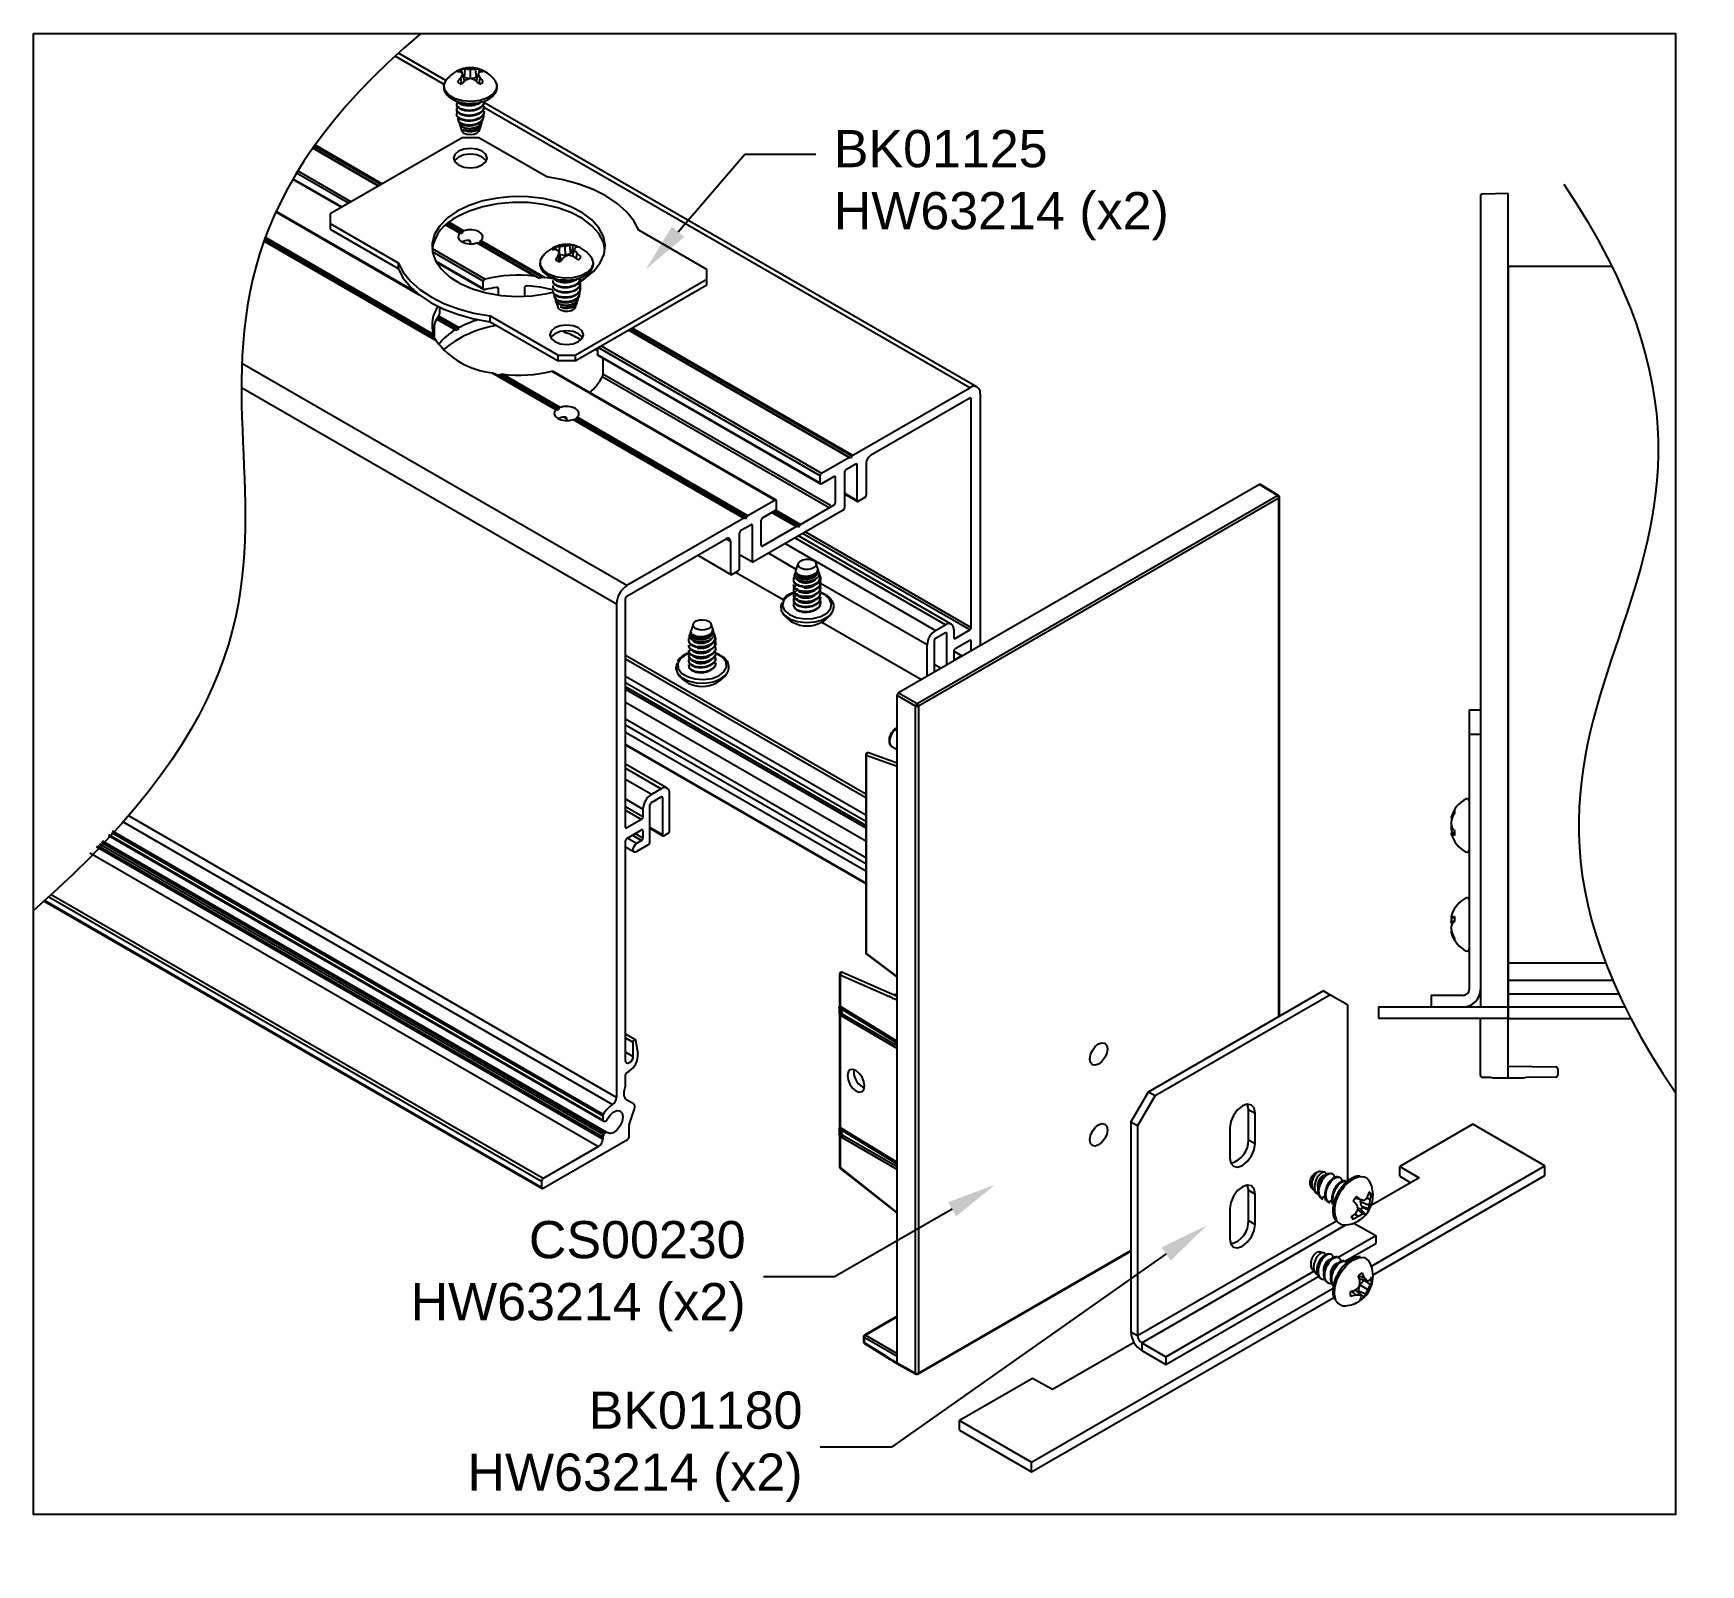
# Model space of a CAD drawing. Extents: x 0 to 8.43, y -7.74 to 0.
import ezdxf
from ezdxf import colors
from ezdxf.entities.mleader import LeaderData, LeaderLine
from ezdxf.math import Vec2, Vec3

# ---------------------------------------------------------------- set-up
doc = ezdxf.new("R2010")
doc.units = 0
doc.header["$LTSCALE"] = 0.5
doc.header["$MEASUREMENT"] = 0
for name, color, linetype in [('Brackets', 181, 'CONTINUOUS'), ('Dimension', 10, 'CONTINUOUS'), ('End Cap', 92, 'CONTINUOUS'), ('FAB DWG', 221, 'CONTINUOUS'), ('Hardware', 242, 'CONTINUOUS'), ('Housing', 150, 'CONTINUOUS')]:
    doc.layers.add(name, color=color, linetype=linetype)
doc.layers.add('Text-Unprinted', color=131, linetype='CONTINUOUS', plot=False)
doc.styles.get("Standard").update_dxf_attribs({"font": 'arial.ttf'})

msp = doc.modelspace()

# ---------------------------------------------------------------- linework, layer by layer
at = {"layer": 'Brackets', "linetype": 'Continuous', "lineweight": 25, "transparency": 16777216}
for p, q in [((7.2564, -3.4184), (7.3135, -3.4184)), ((7.2564, -3.4184), (7.2564, -4.8313)), ((7.3135, -3.5434), (7.2564, -3.5434)), ((7.0635, -4.8613), (7.0635, -4.9184)), ((7.2264, -4.8613), (7.0635, -4.8613)), ((6.7978, -4.9184), (6.7978, -4.9755)), ((6.7978, -4.9184), (7.4541, -4.9184)), ((6.7978, -4.9755), (7.4541, -4.9755))]:
    msp.add_line(p, q, dxfattribs=at)
at = {"layer": 'Brackets', "transparency": 16777216}
for p, q in [((5.6349, -5.3484), (6.5188, -4.8383)), ((5.6687, -5.3679), (6.5526, -4.8578)), ((6.5526, -4.8578), (6.5188, -4.8383)), ((6.6409, -4.9089), (6.5526, -4.8578)), ((6.6409, -4.9089), (6.6409, -5.8006)), ((5.5465, -5.5015), (5.6349, -5.3484)), ((5.6687, -5.3679), (5.5803, -5.521)), ((5.6349, -5.3484), (5.6687, -5.3679)), ((6.1405, -5.4372), (6.1743, -5.4567)), ((6.1405, -5.5903), (6.1405, -5.4372)), ((6.1743, -5.6098), (6.1743, -5.4567)), ((5.5803, -5.521), (5.5465, -5.5015)), ((5.5465, -5.5015), (5.5465, -6.5608)), ((5.5803, -5.521), (5.5803, -6.5804)), ((6.047, -5.5302), (6.047, -5.6833)), ((7.2754, -5.5123), (6.9059, -5.7255)), ((7.6395, -5.7225), (7.2754, -5.5123)), ((6.1405, -5.5903), (6.1743, -5.6098)), ((6.7622, -6.2288), (7.6395, -5.7225)), ((6.9059, -5.7255), (7.0032, -5.7837)), ((6.9059, -5.7744), (6.9059, -5.7255)), ((7.6395, -5.7713), (7.6395, -5.7225)), ((7.0032, -5.7837), (6.7616, -5.9231)), ((6.7707, -6.2727), (7.6395, -5.7713)), ((6.9059, -5.7744), (6.9616, -5.8077)), ((6.1405, -5.8455), (6.1743, -5.865)), ((6.1405, -5.9986), (6.1405, -5.8455)), ((6.1743, -6.0182), (6.1743, -5.865)), ((6.047, -5.9385), (6.047, -6.0916)), ((5.5803, -6.5804), (6.5864, -5.9997)), ((5.6015, -6.6171), (6.6338, -6.0213)), ((6.1405, -5.9986), (6.1743, -6.0182)), ((6.6741, -6.0118), (6.7839, -6.0752)), ((6.5942, -6.1847), (6.7839, -6.0752)), ((6.628, -6.2043), (6.7839, -6.1143)), ((6.7839, -6.0752), (6.7839, -6.1143)), ((5.7233, -6.6874), (6.4718, -6.2554)), ((5.7233, -6.7264), (6.5006, -6.2778)), ((5.0444, -7.2202), (6.569, -6.3403)), ((5.0444, -7.269), (6.5723, -6.3872)), ((5.5465, -6.5608), (5.5803, -6.5804)), ((5.5626, -6.6151), (5.1505, -6.8529)), ((5.6015, -6.6171), (5.7233, -6.6874)), ((5.6015, -6.6171), (5.6015, -6.6561)), ((5.6015, -6.6561), (5.7233, -6.7264)), ((5.7233, -6.6874), (5.7233, -6.7264)), ((5.0497, -6.7968), (4.6803, -7.01)), ((5.1505, -6.8529), (5.0497, -6.7968)), ((4.6803, -7.0589), (4.6803, -7.01)), ((4.6803, -7.01), (5.0444, -7.2202)), ((4.6803, -7.0589), (5.0444, -7.269)), ((5.0444, -7.269), (5.0444, -7.2202))]:
    msp.add_line(p, q, dxfattribs=at)
at = {"layer": 'Brackets', "transparency": 16777216, "flags": 128}
for points in [[(6.1743, -5.4567), (6.1694, -5.4314), (6.1556, -5.4155), (6.135, -5.4115), (6.1106, -5.4199), (6.0863, -5.4396), (6.0656, -5.4674), (6.0518, -5.4993), (6.047, -5.5302)], [(6.1405, -5.4372), (6.1356, -5.4119), (6.1354, -5.4114)], [(6.047, -5.6833), (6.0518, -5.7086), (6.0656, -5.7245), (6.0863, -5.7285), (6.1106, -5.7201), (6.135, -5.7004), (6.1556, -5.6726), (6.1694, -5.6408), (6.1743, -5.6098)], [(6.1743, -5.865), (6.1694, -5.8397), (6.1556, -5.8238), (6.135, -5.8198), (6.1106, -5.8283), (6.0863, -5.8479), (6.0656, -5.8758), (6.0518, -5.9076), (6.047, -5.9385)], [(6.1405, -5.8455), (6.1356, -5.8202), (6.1354, -5.8198)], [(6.047, -6.0916), (6.0518, -6.1169), (6.0656, -6.1328), (6.0863, -6.1368), (6.1106, -6.1284), (6.135, -6.1087), (6.1556, -6.0809), (6.1694, -6.0491), (6.1743, -6.0182)]]:
    msp.add_lwpolyline(points, dxfattribs=at)
at = {"layer": 'Brackets', "linetype": 'Continuous', "lineweight": 25, "transparency": 16777216}
for radius in [0.0871, 0.03]:
    msp.add_arc((7.2264, -4.8313), radius, 270, 0, dxfattribs=at)
at = {"layer": 'Brackets', "transparency": 16777216}
for centre, radius, start, end in [((6.0234, -5.5954), 0.1172, 284.14244, 2.49588), ((6.0234, -6.0038), 0.1172, 284.14244, 2.49588), ((5.6659, -6.5554), 0.1196, 182.60229, 237.39771), ((5.6263, -6.5783), 0.0461, 182.60229, 237.39771)]:
    msp.add_arc(centre, radius, start, end, dxfattribs=at)
at = {"layer": 'Dimension', "transparency": 16777216}
for points in [[(1.9588, 0), (1.0103, -0.8014), (1.0552, -2.1288), (1.1245, -3.4454), (0, -4.4331)], [(7.7354, -0.7618), (8.4262, -1.7936), (8.0172, -3.0572), (7.5877, -4.3036), (8.299, -5.3526)]]:
    msp.add_open_spline(points, degree=3, dxfattribs=at)
at = {"layer": 'End Cap', "linetype": 'Continuous', "lineweight": 25, "transparency": 16777216}
for p, q in [((7.3135, -0.8221), (7.3135, -4.9184)), ((7.4541, -0.8098), (7.3233, -0.8121)), ((7.4541, -5.2776), (7.4541, -0.8098)), ((7.3135, -5.2661), (7.3135, -4.9755)), ((7.4541, -5.2184), (7.6943, -5.2226)), ((7.3668, -5.2769), (7.3233, -5.2761)), ((7.6943, -5.2742), (7.5414, -5.2769)), ((7.7041, -5.2326), (7.7041, -5.2642))]:
    msp.add_line(p, q, dxfattribs=at)
at = {"layer": 'End Cap', "transparency": 16777216}
for p, q in [((6.1963, -2.2799), (4.3719, -3.3328)), ((4.466, -3.3871), (6.2871, -2.3361)), ((6.2941, -2.3483), (4.473, -3.3993)), ((6.2871, -2.3361), (6.1963, -2.2799)), ((6.2923, -2.3357), (6.2013, -2.2795)), ((6.2941, -4.9679), (6.2941, -2.3483)), ((6.297, -4.9663), (6.297, -2.3442)), ((4.459, -3.3994), (4.3649, -3.3451)), ((4.3649, -6.6865), (4.3649, -3.3451)), ((4.3719, -3.3328), (4.466, -3.3871)), ((4.459, -6.7697), (4.459, -3.3994)), ((4.473, -3.3993), (4.473, -6.7697)), ((4.3382, -3.6028), (4.3649, -3.619)), ((4.2065, -3.645), (4.2065, -4.6456)), ((4.2093, -3.649), (4.2093, -4.6497)), ((4.3649, -3.7054), (4.2093, -3.649)), ((4.3649, -3.6882), (4.2199, -3.6356)), ((4.2093, -4.6497), (4.3649, -4.7668)), ((4.2105, -4.6536), (4.3649, -4.7699)), ((4.0745, -4.7546), (4.0745, -4.9118)), ((4.3276, -4.8692), (4.0773, -4.7586)), ((4.0773, -4.7586), (4.0773, -4.9158)), ((4.3649, -4.8675), (4.0886, -4.7454)), ((4.3279, -4.8665), (4.3276, -4.8667)), ((4.3276, -4.8667), (4.3276, -4.8692)), ((4.346, -4.8773), (4.3276, -4.8667)), ((4.3649, -4.8856), (4.346, -4.8773)), ((4.35, -4.8584), (4.3497, -4.8585)), ((4.3497, -4.8586), (4.3498, -4.8585)), ((4.3548, -4.8588), (4.3528, -4.86)), ((4.3649, -4.8642), (4.3548, -4.8588)), ((4.3649, -4.861), (4.3597, -4.8582)), ((4.0717, -4.9212), (4.0717, -4.9493)), ((4.072, -4.9248), (4.072, -4.9508)), ((4.0821, -4.9595), (4.074, -4.9324)), ((4.074, -4.9519), (4.0821, -4.9595)), ((4.0745, -4.9575), (4.0745, -5.5243)), ((4.076, -4.9574), (4.0748, -4.9565)), ((4.0768, -4.9577), (4.0849, -4.9653)), ((4.0773, -4.9158), (4.3649, -5.0922)), ((4.0773, -4.9615), (4.0773, -5.5283)), ((4.3649, -5.1288), (4.0773, -4.9615)), ((4.0794, -4.9269), (4.0874, -4.9541)), ((4.3649, -5.102), (4.0794, -4.9269)), ((4.0868, -4.9667), (4.3649, -5.1272)), ((4.0874, -4.9541), (4.3649, -5.1142)), ((4.0717, -5.5337), (4.0717, -5.5617)), ((4.072, -5.5373), (4.072, -5.5632)), ((4.0821, -5.572), (4.074, -5.5448)), ((4.0773, -5.5283), (4.3649, -5.7047)), ((4.0794, -5.5394), (4.0874, -5.5665)), ((4.3649, -5.7145), (4.0794, -5.5394)), ((4.074, -5.5644), (4.0821, -5.572)), ((4.0745, -5.57), (4.0745, -5.7275)), ((4.076, -5.5699), (4.0748, -5.569)), ((4.0768, -5.5702), (4.0849, -5.5778)), ((4.0773, -5.574), (4.0773, -5.7315)), ((4.3649, -5.7413), (4.0773, -5.574)), ((4.0868, -5.5792), (4.3649, -5.7397)), ((4.0874, -5.5665), (4.3649, -5.7266)), ((4.0773, -5.7315), (4.3649, -5.9594)), ((4.0783, -5.7353), (4.3649, -5.9625)), ((4.473, -6.7697), (5.5465, -6.1501)), ((4.4709, -6.7742), (5.5465, -6.1535)), ((4.3649, -6.4825), (4.2002, -6.5775)), ((4.3649, -6.4857), (4.2051, -6.5779)), ((4.1952, -6.5862), (4.1952, -6.612)), ((4.3649, -6.6865), (4.198, -6.5902)), ((4.198, -6.5902), (4.198, -6.616)), ((4.198, -6.616), (4.3042, -6.6817)), ((4.1999, -6.6205), (4.3062, -6.6862)), ((4.2051, -6.5779), (4.3649, -6.6702)), ((4.3649, -6.7185), (4.3649, -6.6865)), ((4.4276, -6.7529), (4.459, -6.7697)), ((4.4298, -6.7576), (4.4612, -6.7744))]:
    msp.add_line(p, q, dxfattribs=at)
at = {"layer": 'End Cap', "transparency": 16777216, "flags": 128}
for points in [[(4.3649, -3.5114), (4.353, -3.5208), (4.3394, -3.5382), (4.3303, -3.5585), (4.3272, -3.5783), (4.3305, -3.5942), (4.3382, -3.6028)], [(4.2199, -3.6356), (4.2198, -3.6355), (4.2172, -3.6354), (4.2145, -3.6365), (4.2121, -3.6388), (4.2103, -3.642), (4.2093, -3.6455), (4.2093, -3.649)], [(4.2093, -4.6497), (4.2095, -4.6521), (4.2105, -4.6536)], [(4.0886, -4.7454), (4.0877, -4.7452), (4.0853, -4.7453), (4.0827, -4.7466), (4.0803, -4.7489), (4.0785, -4.7519), (4.0775, -4.7553), (4.0773, -4.7586)], [(4.0717, -4.9493), (4.0717, -4.95), (4.072, -4.9508)], [(4.0874, -4.9541), (4.0863, -4.956), (4.0854, -4.9581), (4.0849, -4.9602), (4.0847, -4.9621), (4.0849, -4.9639), (4.0854, -4.9653), (4.0863, -4.9664), (4.0868, -4.9667)], [(5.3393, -5.1829), (5.3427, -5.1614), (5.3523, -5.1393), (5.3666, -5.12), (5.3835, -5.1063), (5.4004, -5.1005), (5.4148, -5.1033), (5.4244, -5.1143), (5.4277, -5.1319), (5.4244, -5.1533), (5.4148, -5.1754), (5.4004, -5.1948), (5.3835, -5.2084), (5.3666, -5.2143), (5.3523, -5.2115), (5.3427, -5.2005), (5.3393, -5.1829)], [(4.2006, -5.3186), (4.1973, -5.2971), (4.1879, -5.2749), (4.1738, -5.2554), (4.1572, -5.2416), (4.1406, -5.2356), (4.1265, -5.2382), (4.1171, -5.2491), (4.1138, -5.2667), (4.1171, -5.2882), (4.1265, -5.3104), (4.1406, -5.3299), (4.1572, -5.3437), (4.1738, -5.3497), (4.1879, -5.3471), (4.1973, -5.3362), (4.2006, -5.3186)], [(5.3393, -5.5912), (5.3427, -5.5697), (5.3523, -5.5476), (5.3666, -5.5283), (5.3835, -5.5147), (5.4004, -5.5088), (5.4148, -5.5116), (5.4244, -5.5226), (5.4277, -5.5402), (5.4244, -5.5617), (5.4148, -5.5838), (5.4004, -5.6031), (5.3835, -5.6167), (5.3666, -5.6226), (5.3523, -5.6198), (5.3427, -5.6088), (5.3393, -5.5912)], [(4.0717, -5.5617), (4.0717, -5.5625), (4.072, -5.5632)], [(4.0874, -5.5665), (4.0863, -5.5685), (4.0854, -5.5706), (4.0849, -5.5727), (4.0847, -5.5746), (4.0849, -5.5764), (4.0854, -5.5778), (4.0863, -5.5789), (4.0868, -5.5792)], [(4.0773, -5.7315), (4.0774, -5.7339), (4.0783, -5.7353)]]:
    msp.add_lwpolyline(points, dxfattribs=at)
at = {"layer": 'End Cap', "linetype": 'Continuous', "lineweight": 25, "transparency": 16777216}
for centre, radius, start, end in [((7.3235, -0.8221), 0.01, 91, 180), ((7.6941, -5.2326), 0.01, 0, 89), ((7.3235, -5.2661), 0.01, 180, 269), ((7.4541, -0.2776), 5, 269, 270), ((7.4541, -0.2776), 5, 270, 271), ((7.6941, -5.2642), 0.01, 271, 0)]:
    msp.add_arc(centre, radius, start, end, dxfattribs=at)
at = {"layer": 'End Cap', "transparency": 16777216}
for centre, radius, start, end in [((6.29, -2.3402), 0.00501, 63.6584, 125.51761), ((6.2787, -2.349), 0.0154, 2.64919, 56.77335), ((6.287, -2.3442), 0.01, 0, 58.27695), ((6.2921, -2.3438), 0.00494, 293.74891, 354.91755), ((4.4748, -3.4004), 0.0159, 123.51897, 176.48102), ((4.4659, -3.3856), 0.0154, 243.24001, 297.33714), ((4.4576, -3.4), 0.0154, 2.64919, 56.77335), ((4.2165, -3.645), 0.01, 70.04201, 180), ((4.2115, -3.6445), 0.00495, 185.36595, 244.62137), ((4.2165, -4.6456), 0.01, 180, 233.00219), ((4.2115, -4.6452), 0.00495, 185.36595, 244.62137), ((4.0845, -4.7546), 0.01, 66.16374, 180), ((4.0794, -4.7541), 0.00495, 185.36595, 244.62137), ((4.355, -4.867), 0.01, 61.74066, 119.99119), ((4.352, -4.8628), 0.0049, 55.06791, 114.97647), ((4.3494, -4.855), 0.00602, 277.4453, 305.2304), ((4.3578, -4.8628), 0.00494, 67.03499, 126.38948), ((4.0817, -4.9493), 0.01, 180, 226.50204), ((4.0819, -4.9494), 0.00998, 187.94932, 233.73679), ((4.0825, -4.9352), 0.00892, 110.26283, 161.14876), ((4.0831, -4.9511), 0.00911, 185.18113, 226.46464), ((4.0794, -4.9114), 0.00495, 185.36595, 244.62137), ((4.0794, -4.957), 0.00495, 185.39302, 244.61907), ((4.0905, -4.9624), 0.00892, 110.26283, 161.14876), ((4.0912, -4.9587), 0.00911, 185.18113, 226.46464), ((4.0917, -4.958), 0.01, 226.66893, 240.00881), ((4.0825, -5.5477), 0.00892, 110.26283, 161.14876), ((4.0794, -5.5239), 0.00495, 185.36595, 244.62137), ((4.0817, -5.5617), 0.01, 180, 226.50204), ((4.0819, -5.5619), 0.00998, 187.94932, 233.73679), ((4.0831, -5.5636), 0.00911, 185.18113, 226.46464), ((4.0795, -5.5695), 0.00497, 186.19275, 244.55087), ((4.0905, -5.5749), 0.00892, 110.26283, 161.14876), ((4.0912, -5.5712), 0.00911, 185.18113, 226.46464), ((4.0917, -5.5705), 0.01, 226.66893, 240.00881), ((4.0845, -5.7275), 0.01, 180, 231.59057), ((4.0794, -5.727), 0.00495, 185.36595, 244.62137), ((4.2052, -6.5862), 0.01, 119.99119, 180), ((4.2001, -6.5857), 0.00495, 185.36595, 244.62137), ((4.2052, -6.612), 0.01, 180, 238.27695), ((4.2001, -6.6115), 0.00495, 185.36595, 244.62137), ((4.2129, -6.5906), 0.0149, 121.71841, 178.28159), ((4.2029, -6.6166), 0.00494, 173.59939, 232.9711), ((4.2022, -6.582), 0.00495, 55.40461, 114.63977), ((4.3091, -6.6822), 0.00494, 173.59692, 233.00004), ((4.4326, -6.7534), 0.00501, 174.47032, 236.34739), ((4.4639, -6.7702), 0.00501, 174.47032, 236.34739), ((4.4659, -6.756), 0.0154, 243.24001, 297.33714), ((4.4659, -6.7656), 0.01, 241.74066, 299.99119), ((4.4681, -6.7702), 0.00494, 305.07111, 6.23633)]:
    msp.add_arc(centre, radius, start, end, dxfattribs=at)
for centre, major_axis, ratio, start_param, end_param in [((6.1963, -2.2881), (0.005, 0.00866), 0.577277, 6.265733, 7.068165), ((4.3719, -3.341), (0.005, 0.00866), 0.577629, 0.785284, 2.355776), ((4.3532, -4.8733), (0.0612, -0.0348), 0.100224, 4.344507, 4.651435), ((4.4136, -4.9082), (0.1224, -0.0696), 0.100224, 2.037056, 2.146697), ((4.0805, -4.9336), (-0.0091, 0.0285), 0.195084, 1.19507, 1.463593), ((4.0805, -4.9786), (-0.009, 0.0278), 0.203696, 5.926398, 6.19492), ((4.0704, -4.92), (0.00477, 0.0088), 0.574435, 4.834676, 5.482569), ((4.0902, -4.9321), (-0.0174, 0.0208), 0.197776, 0.885067, 1.153589), ((4.0704, -4.9656), (0.00497, 0.00868), 0.560049, 5.495676, 6.143568), ((4.0902, -4.9771), (-0.0174, 0.02), 0.209536, 5.59776, 5.866282), ((4.191, -5.2738), (-0.0321, 0.0536), 0.587436, 0.529198, 0.776159), ((4.191, -5.2738), (-0.0321, 0.0536), 0.587436, 0.776159, 2.541338), ((4.0805, -5.5461), (-0.0091, 0.0285), 0.195084, 1.19507, 1.463593), ((4.0704, -5.5325), (0.00477, 0.0088), 0.574435, 4.834676, 5.482569), ((4.0902, -5.5446), (-0.0174, 0.0208), 0.197776, 0.885067, 1.153589), ((4.0805, -5.5911), (-0.009, 0.0278), 0.203696, 5.926398, 6.19492), ((4.0704, -5.5781), (0.00497, 0.00868), 0.560049, 5.495676, 6.143568), ((4.0902, -5.5896), (-0.0174, 0.02), 0.209536, 5.59776, 5.866282), ((4.3647, -2.6434), (-2.43, 4.3588), 0.567288, 2.347435, 2.364923), ((4.365, -2.6436), (-2.5607, 4.2833), 0.587441, 2.347389, 2.364877)]:
    msp.add_ellipse(centre, major_axis=major_axis, ratio=ratio, start_param=start_param, end_param=end_param, dxfattribs=at)
for points, knots in [([(4.3375, -3.5346), (4.3352, -3.5382), (4.329, -3.5476), (4.3241, -3.5652), (4.3242, -3.5825), (4.3285, -3.5948), (4.3338, -3.5987), (4.3353, -3.5998)], [0, 0, 0, 0, 0.158781, 0.417053, 0.683608, 0.905483, 1, 1, 1, 1]), ([(4.3649, -3.509), (4.3618, -3.5105), (4.3534, -3.5144), (4.3436, -3.5239), (4.3388, -3.5323), (4.3375, -3.5346)], [0, 0, 0, 0, 0.296536, 0.802906, 1, 1, 1, 1]), ([(4.3497, -4.8585), (4.3497, -4.8585), (4.3488, -4.8592), (4.3476, -4.8593), (4.3466, -4.8594)], [0, 0, 0, 0, 0.076824, 1, 1, 1, 1]), ([(4.3498, -4.8585), (4.3498, -4.8585), (4.3499, -4.8585), (4.3504, -4.8587), (4.3511, -4.8592), (4.3523, -4.8597), (4.3528, -4.86)], [0, 0, 0, 0, 0.226661, 0.389946, 0.755275, 1, 1, 1, 1]), ([(4.0745, -4.9118), (4.0745, -4.9125), (4.0744, -4.9138), (4.0736, -4.9168), (4.0725, -4.9195), (4.0715, -4.9211), (4.0713, -4.9215)], [0, 0, 0, 0, 0.24672, 0.545258, 0.87326, 1, 1, 1, 1]), ([(4.0719, -4.9207), (4.0718, -4.9207), (4.0716, -4.921), (4.0716, -4.9213), (4.0717, -4.9215)], [0, 0, 0, 0, 0.306475, 1, 1, 1, 1]), ([(4.0717, -4.9215), (4.0723, -4.9215), (4.0733, -4.9214), (4.075, -4.9216), (4.0759, -4.9216), (4.076, -4.9217)], [0, 0, 0, 0, 0.516727, 0.980694, 1, 1, 1, 1]), ([(4.072, -4.9248), (4.072, -4.9248), (4.0719, -4.9237), (4.0718, -4.9226), (4.0717, -4.9215)], [0, 0, 0, 0, 0.04087, 1, 1, 1, 1]), ([(4.0744, -4.9561), (4.0744, -4.9561), (4.0744, -4.956), (4.0745, -4.9569), (4.0745, -4.9575)], [0, 0, 0, 0, 0.39341, 1, 1, 1, 1]), ([(4.0745, -5.5243), (4.0745, -5.5249), (4.0744, -5.5263), (4.0736, -5.5293), (4.0725, -5.532), (4.0715, -5.5336), (4.0713, -5.534)], [0, 0, 0, 0, 0.24672, 0.545258, 0.87326, 1, 1, 1, 1]), ([(4.0719, -5.5331), (4.0718, -5.5332), (4.0716, -5.5335), (4.0716, -5.5338), (4.0717, -5.534)], [0, 0, 0, 0, 0.306475, 1, 1, 1, 1]), ([(4.0717, -5.534), (4.0723, -5.534), (4.0733, -5.5339), (4.075, -5.5341), (4.0759, -5.5341), (4.076, -5.5341)], [0, 0, 0, 0, 0.516727, 0.980694, 1, 1, 1, 1]), ([(4.072, -5.5373), (4.072, -5.5373), (4.0719, -5.5362), (4.0718, -5.5351), (4.0717, -5.534)], [0, 0, 0, 0, 0.04087, 1, 1, 1, 1]), ([(4.0744, -5.5686), (4.0744, -5.5686), (4.0744, -5.5685), (4.0745, -5.5694), (4.0745, -5.57)], [0, 0, 0, 0, 0.39341, 1, 1, 1, 1]), ([(4.3062, -6.6862), (4.3113, -6.6893), (4.3316, -6.7019), (4.352, -6.7141), (4.3673, -6.7233)], [0, 0, 0, 0, 0.25, 1, 1, 1, 1]), ([(4.367, -6.723), (4.3668, -6.7229), (4.366, -6.7226), (4.3651, -6.7211), (4.3649, -6.7194), (4.3649, -6.7185)], [0, 0, 0, 0, 0.150255, 0.575127, 1, 1, 1, 1]), ([(4.3666, -6.7229), (4.3718, -6.7258), (4.3929, -6.7376), (4.414, -6.749), (4.4298, -6.7576)], [0, 0, 0, 0, 0.25, 1, 1, 1, 1])]:
    msp.add_open_spline(points, degree=3, knots=knots, dxfattribs=at)
at = {"layer": 'Hardware', "transparency": 16777216}
for p, q in [((2.1654, -0.2555), (2.1602, -0.2249)), ((2.1784, -0.2423), (2.1699, -0.2056)), ((2.1785, -0.2225), (2.1731, -0.2193)), ((2.1785, -0.2225), (2.183, -0.1818)), ((2.206, -0.229), (2.1785, -0.2225)), ((2.2089, -0.2281), (2.2089, -0.1831)), ((2.2392, -0.2225), (2.2117, -0.229)), ((2.2392, -0.2225), (2.2347, -0.1818)), ((2.2447, -0.2193), (2.2392, -0.2225)), ((2.2393, -0.2423), (2.2479, -0.2056)), ((2.2507, -0.2026), (2.2543, -0.1822)), ((2.2524, -0.2555), (2.2576, -0.2249)), ((2.3331, -0.2388), (2.3344, -0.2408)), ((2.1399, -0.3556), (2.1399, -0.3588)), ((2.1399, -0.3811), (2.1399, -0.3843)), ((2.2779, -0.346), (2.2779, -0.3428)), ((2.2779, -0.3715), (2.2779, -0.3683)), ((2.2779, -0.397), (2.2779, -0.3939)), ((2.1461, -0.436), (2.1491, -0.4451)), ((2.1531, -0.4573), (2.1637, -0.4897)), ((2.2541, -0.4897), (2.2608, -0.4693)), ((2.2634, -0.4613), (2.2678, -0.4479)), ((2.2729, -0.4323), (2.2748, -0.4265)), ((2.1664, -0.5274), (1.5, -0.912)), ((2.2513, -0.5274), (2.1664, -0.5274)), ((2.5948, -0.7256), (2.2513, -0.5274)), ((1.5, -0.912), (1.5, -0.9903)), ((1.5, -0.961), (1.8435, -1.1592)), ((1.5, -0.9903), (1.8435, -1.1886)), ((3.4039, -1.1926), (3.0604, -0.9944)), ((2.6414, -1.0933), (2.6381, -1.0806)), ((2.6581, -1.1085), (2.6604, -1.0779)), ((2.6895, -1.1228), (2.6877, -1.0762)), ((2.7169, -1.1123), (2.7112, -1.0723)), ((2.7239, -1.1064), (2.7273, -1.0707)), ((2.7261, -1.1264), (2.7333, -1.0941)), ((1.8435, -1.1592), (1.8435, -1.1886)), ((2.658, -1.1532), (2.652, -1.1226)), ((2.6661, -1.1426), (2.6567, -1.1026)), ((2.6895, -1.1228), (2.6606, -1.1193)), ((2.6661, -1.1426), (2.662, -1.1543)), ((2.7169, -1.1123), (2.6895, -1.1228)), ((2.7239, -1.1064), (2.7169, -1.1123)), ((2.744, -1.1381), (2.7477, -1.112)), ((2.626, -1.2491), (2.626, -1.2523)), ((2.7374, -1.6262), (3.4039, -1.2416)), ((2.764, -1.2395), (2.764, -1.2363)), ((2.764, -1.2651), (2.764, -1.2619)), ((3.4039, -1.2709), (3.4039, -1.1926)), ((2.626, -1.2746), (2.626, -1.2778)), ((2.626, -1.3001), (2.626, -1.3061)), ((2.6324, -1.3294), (2.6354, -1.3386)), ((2.7374, -1.6555), (3.4039, -1.2709)), ((2.7493, -1.3548), (2.7537, -1.3414)), ((2.7587, -1.3259), (2.7607, -1.32)), ((2.764, -1.2906), (2.764, -1.2874)), ((2.3091, -1.428), (2.6526, -1.6262)), ((2.3091, -1.4573), (2.3091, -1.428)), ((2.6394, -1.3508), (2.6498, -1.3825)), ((2.7402, -1.3825), (2.7467, -1.3628)), ((2.3091, -1.4573), (2.6526, -1.6555)), ((2.6526, -1.6262), (2.7374, -1.6262)), ((2.6526, -1.6555), (2.6526, -1.6262)), ((2.7374, -1.6555), (2.6526, -1.6555)), ((2.7374, -1.6262), (2.7374, -1.6555)), ((3.8652, -2.6783), (3.8592, -2.6965)), ((3.9628, -2.7004), (3.9555, -2.6783)), ((3.8497, -2.7254), (3.847, -2.7337)), ((3.8592, -2.6965), (3.854, -2.7123)), ((3.9624, -2.714), (3.9624, -2.7135)), ((3.9698, -2.7217), (3.9657, -2.7092)), ((3.9768, -2.7431), (3.9751, -2.7381)), ((3.9794, -2.7762), (3.9794, -2.773)), ((3.8414, -2.7857), (3.8414, -2.7889)), ((3.8414, -2.8113), (3.8414, -2.8145)), ((3.8414, -2.8368), (3.8414, -2.84)), ((3.8414, -2.8623), (3.8414, -2.8655)), ((3.9794, -2.8017), (3.9794, -2.7985)), ((3.9794, -2.8272), (3.9794, -2.824)), ((3.9794, -2.8527), (3.9794, -2.8495)), ((3.9794, -2.8782), (3.9794, -2.8751)), ((3.3197, -3.0305), (3.3169, -3.0393)), ((3.3348, -2.9845), (3.3239, -3.0179)), ((3.4323, -3.006), (3.4252, -2.9845)), ((3.4393, -3.0274), (3.435, -3.0143)), ((3.311, -3.0911), (3.311, -3.0943)), ((3.311, -3.1167), (3.311, -3.1198)), ((3.4463, -3.0488), (3.4445, -3.0434)), ((3.449, -3.0816), (3.449, -3.0784)), ((3.449, -3.1071), (3.449, -3.1039)), ((3.311, -3.1422), (3.311, -3.1454)), ((3.311, -3.1677), (3.311, -3.1709)), ((3.449, -3.1326), (3.449, -3.1294)), ((3.449, -3.1581), (3.449, -3.1549)), ((3.449, -3.1836), (3.449, -3.1804)), ((3.4991, -3.2419), (3.5042, -3.2354)), ((6.5262, -5.7549), (6.5045, -5.7504)), ((6.5614, -5.7623), (6.5523, -5.7604)), ((6.6029, -5.7815), (6.5985, -5.7789)), ((6.6383, -5.8019), (6.6338, -5.7993)), ((6.4546, -5.8278), (6.4569, -5.8246)), ((6.4595, -5.8333), (6.4546, -5.8278)), ((6.4658, -5.8297), (6.4569, -5.8246)), ((6.4595, -5.8333), (6.4658, -5.8297)), ((6.4595, -5.8333), (6.4664, -5.8377)), ((6.4722, -5.8475), (6.4833, -5.8598)), ((6.4835, -5.8601), (6.494, -5.8541)), ((6.5053, -5.8832), (6.4954, -5.8659)), ((6.5125, -5.8871), (6.5053, -5.8832)), ((6.5086, -5.8864), (6.5163, -5.8908)), ((6.5097, -5.8858), (6.5295, -5.8745)), ((6.5169, -5.8897), (6.5097, -5.8858)), ((6.535, -5.8939), (6.5255, -5.8943)), ((6.5451, -5.9062), (6.5649, -5.8949)), ((6.6818, -5.8842), (6.7073, -5.8923)), ((6.7079, -5.9023), (6.7117, -5.8932)), ((6.7397, -5.8835), (6.7564, -5.8931)), ((6.7474, -5.8649), (6.7617, -5.8667)), ((6.5478, -5.9075), (6.5407, -5.9036)), ((6.5522, -5.9101), (6.5451, -5.9062)), ((6.5472, -5.9086), (6.5516, -5.9112)), ((6.5704, -5.9143), (6.5609, -5.9147)), ((6.6622, -5.978), (6.6709, -5.9922)), ((6.6786, -5.9664), (6.6952, -5.9776)), ((6.6939, -5.9442), (6.7182, -5.9646)), ((6.695, -5.9375), (6.7033, -5.9389)), ((6.7033, -5.9389), (6.7312, -5.9643)), ((6.7129, -5.9257), (6.7079, -5.9023)), ((6.7079, -5.9023), (6.7502, -5.9204)), ((6.7179, -5.9311), (6.7129, -5.9257)), ((6.7129, -5.9257), (6.7499, -5.9384)), ((6.7179, -5.9311), (6.7504, -5.9462)), ((6.5203, -6.162), (6.4996, -6.1576)), ((6.5555, -6.1694), (6.5443, -6.167)), ((6.597, -6.1864), (6.5925, -6.1838)), ((6.6323, -6.2068), (6.6279, -6.2042)), ((6.4666, -6.2496), (6.4791, -6.2635)), ((6.4993, -6.2861), (6.5028, -6.29)), ((6.5412, -6.3135), (6.5457, -6.3161)), ((6.6965, -6.277), (6.7271, -6.288)), ((6.7008, -6.2921), (6.7406, -6.3041)), ((6.7035, -6.3243), (6.724, -6.2999)), ((6.724, -6.2999), (6.7248, -6.2993)), ((6.724, -6.2999), (6.7574, -6.3237)), ((6.7517, -6.2999), (6.7666, -6.3047)), ((6.661, -6.3567), (6.6832, -6.3746)), ((6.6801, -6.3499), (6.7054, -6.3735)), ((6.696, -6.3647), (6.6975, -6.3636)), ((6.6966, -6.3539), (6.7035, -6.3243)), ((6.6975, -6.3636), (6.6966, -6.3539)), ((6.6966, -6.3539), (6.7341, -6.3696)), ((6.6975, -6.3636), (6.7257, -6.3855)), ((6.7035, -6.3243), (6.7443, -6.3468))]:
    msp.add_line(p, q, dxfattribs=at)
at = {"layer": 'Hardware', "linetype": 'Continuous', "lineweight": 25, "transparency": 16777216}
for p, q in [((7.1768, -3.9494), (7.1698, -3.9486)), ((7.182, -3.9273), (7.182, -3.9409)), ((7.1693, -3.966), (7.1645, -3.9651)), ((7.1695, -4.0132), (7.1645, -4.0134)), ((7.182, -4.0369), (7.1645, -4.0401)), ((7.182, -4.0401), (7.1698, -4.0422)), ((7.182, -4.0281), (7.182, -4.0526)), ((7.182, -4.4621), (7.182, -4.4884)), ((7.182, -4.4878), (7.1645, -4.4864)), ((7.1675, -4.5376), (7.1645, -4.5381)), ((7.182, -4.4712), (7.1698, -4.469)), ((7.1745, -4.5572), (7.1698, -4.5576)), ((7.182, -4.571), (7.182, -4.5808))]:
    msp.add_line(p, q, dxfattribs=at)
at = {"layer": 'Hardware', "transparency": 16777216, "flags": 128}
for points in [[(2.3344, -0.2408), (2.3416, -0.2579), (2.3398, -0.2833), (2.3238, -0.307), (2.2953, -0.3263), (2.2575, -0.3394), (2.2144, -0.3446), (2.1707, -0.3414), (2.1312, -0.3303), (2.1, -0.3123), (2.0807, -0.2895), (2.0753, -0.2643), (2.0843, -0.2394), (2.0847, -0.2388)], [(2.1637, -0.4897), (2.1664, -0.495), (2.1763, -0.5036)], [(2.1763, -0.5036), (2.1913, -0.5093), (2.2089, -0.5114), (2.2265, -0.5093), (2.2414, -0.5036), (2.2514, -0.495), (2.2541, -0.4897)], [(2.1488, -0.5957), (2.1303, -0.6117), (2.1239, -0.6304), (2.1303, -0.6492), (2.1488, -0.6651), (2.1763, -0.6758), (2.2089, -0.6795), (2.2414, -0.6758), (2.269, -0.6651), (2.2874, -0.6492), (2.2939, -0.6304), (2.2874, -0.6117), (2.269, -0.5957), (2.2414, -0.5851), (2.2089, -0.5814), (2.1763, -0.5851), (2.1488, -0.5957)], [(2.1488, -0.6251), (2.1303, -0.641), (2.1278, -0.6451)], [(2.29, -0.6451), (2.2874, -0.641), (2.269, -0.6251), (2.2414, -0.6144), (2.2089, -0.6107), (2.1763, -0.6144), (2.1488, -0.6251)], [(3.0604, -0.9944), (3.0348, -0.9466), (2.998, -0.9013), (2.9507, -0.8594), (2.8939, -0.8217), (2.8285, -0.7889), (2.756, -0.7616), (2.6775, -0.7404), (2.5948, -0.7256)], [(2.7627, -1.2531), (2.7878, -1.2386), (2.8325, -1.2014), (2.8649, -1.1602), (2.8841, -1.1163), (2.8893, -1.0711), (2.8806, -1.0262), (2.858, -0.9828), (2.8224, -0.9425), (2.7749, -0.9064), (2.717, -0.8759), (2.6506, -0.8518), (2.5778, -0.835), (2.5009, -0.8259), (2.4225, -0.8249), (2.345, -0.832), (2.271, -0.8469), (2.2028, -0.8692), (2.1426, -0.8983)], [(2.1426, -0.8983), (2.0923, -0.933), (2.0536, -0.9724), (2.0277, -1.0151), (2.0154, -1.0598), (2.0172, -1.1051), (2.0329, -1.1494), (2.0621, -1.1914), (2.1039, -1.2298), (2.1568, -1.2632), (2.2192, -1.2906), (2.2891, -1.3111), (2.3642, -1.3242), (2.4421, -1.3292), (2.5204, -1.3262), (2.5964, -1.3151), (2.6273, -1.307)], [(2.8887, -1.0915), (2.8806, -1.0555), (2.858, -1.0121), (2.8224, -0.9718), (2.7749, -0.9358), (2.717, -0.9052), (2.6506, -0.8811), (2.5778, -0.8643), (2.5009, -0.8552), (2.4225, -0.8542), (2.345, -0.8613), (2.271, -0.8762), (2.2028, -0.8986), (2.1426, -0.9276)], [(1.8435, -1.1592), (1.8691, -1.207), (1.9059, -1.2523), (1.9531, -1.2941), (2.01, -1.3319), (2.0753, -1.3647), (2.1479, -1.392), (2.2263, -1.4132), (2.3091, -1.428)], [(2.8242, -1.1401), (2.8287, -1.1615), (2.8207, -1.1865), (2.7991, -1.2086), (2.7662, -1.2255), (2.7256, -1.2353), (2.6817, -1.237), (2.6392, -1.2303), (2.6028, -1.2161), (2.5763, -1.1957), (2.5627, -1.1716), (2.5635, -1.1462), (2.5708, -1.1315)], [(2.8192, -1.1315), (2.8222, -1.1364), (2.8242, -1.1401)], [(1.8435, -1.1886), (1.8691, -1.2363), (1.9059, -1.2816), (1.9531, -1.3235), (2.01, -1.3612), (2.0753, -1.394), (2.1479, -1.4213), (2.2263, -1.4425), (2.3091, -1.4573)], [(2.6692, -1.3995), (2.6857, -1.4035), (2.7037, -1.4036), (2.7203, -1.3997), (2.7331, -1.3924), (2.7401, -1.3829), (2.7402, -1.3825)], [(2.6349, -1.4885), (2.6165, -1.5044), (2.61, -1.5232), (2.6165, -1.5419), (2.6349, -1.5579), (2.6625, -1.5685), (2.695, -1.5722), (2.7275, -1.5685), (2.7551, -1.5579), (2.7735, -1.5419), (2.78, -1.5232), (2.7735, -1.5044), (2.7551, -1.4885), (2.7275, -1.4778), (2.695, -1.4741), (2.6625, -1.4778), (2.6349, -1.4885)], [(2.7761, -1.5378), (2.7735, -1.5337), (2.7551, -1.5178), (2.7275, -1.5072), (2.695, -1.5034), (2.6625, -1.5072), (2.6349, -1.5178)], [(2.6349, -1.5178), (2.6165, -1.5337), (2.6139, -1.5378)], [(3.8662, -2.6758), (3.8745, -2.6667), (3.8882, -2.66), (3.9053, -2.6569), (3.9232, -2.6578), (3.9391, -2.6625), (3.9507, -2.6705), (3.9561, -2.6803), (3.9545, -2.6907), (3.9462, -2.6999), (3.9325, -2.7065), (3.9154, -2.7097), (3.8975, -2.7088), (3.8816, -2.704), (3.87, -2.696), (3.8646, -2.6862), (3.8662, -2.6758)], [(3.8438, -2.827), (3.8414, -2.8279), (3.8103, -2.8451), (3.7913, -2.8674), (3.7867, -2.8921), (3.7969, -2.9163), (3.8209, -2.9369), (3.8556, -2.9516), (3.897, -2.9585), (3.9399, -2.9569), (3.9793, -2.9469), (4.0104, -2.9297), (4.0294, -2.9074)], [(4.0294, -2.9074), (4.034, -2.8827), (4.0238, -2.8585), (3.9998, -2.8379), (3.9787, -2.8277)], [(3.784, -2.8753), (3.7775, -2.8915), (3.7796, -2.9169), (3.7959, -2.9405), (3.8246, -2.9598), (3.8626, -2.9727), (3.9057, -2.9777), (3.9494, -2.9744), (3.9888, -2.9631), (4.0197, -2.945), (4.0388, -2.9221), (4.0388, -2.9221)], [(3.3391, -2.9773), (3.3502, -2.9692), (3.3659, -2.9641), (3.3837, -2.9629), (3.4009, -2.9658), (3.415, -2.9722), (3.4238, -2.9812), (3.4259, -2.9915), (3.421, -3.0015), (3.4099, -3.0096), (3.3942, -3.0147), (3.3764, -3.0159), (3.3591, -3.0131), (3.345, -3.0066), (3.3363, -2.9976), (3.3342, -2.9873), (3.3391, -2.9773)], [(3.2531, -3.1824), (3.2525, -3.1834), (3.2463, -3.2086), (3.2546, -3.2335), (3.2765, -3.2556), (3.3095, -3.2724), (3.3503, -3.282), (3.3942, -3.2835), (3.4366, -3.2767), (3.4729, -3.2623), (3.4991, -3.2419)], [(3.316, -3.1323), (3.2956, -3.1412), (3.2696, -3.161), (3.257, -3.1847), (3.2592, -3.2096), (3.276, -3.2325), (3.3053, -3.2506), (3.3436, -3.262), (3.3864, -3.265), (3.4283, -3.2594), (3.4645, -3.2459), (3.4904, -3.2261), (3.4904, -3.2261)], [(3.4904, -3.2261), (3.503, -3.2023), (3.5008, -3.1775), (3.4841, -3.1546), (3.4547, -3.1364), (3.4502, -3.1345)], [(6.4569, -5.8246), (6.4523, -5.815), (6.4521, -5.8018), (6.4563, -5.7869), (6.4643, -5.7726), (6.4749, -5.7611), (6.4865, -5.7542), (6.4938, -5.7527)], [(6.5361, -5.7648), (6.5355, -5.7622), (6.5293, -5.7559), (6.5202, -5.7549), (6.5091, -5.7596), (6.4975, -5.7694), (6.487, -5.7838), (6.4789, -5.8014), (6.4743, -5.8198), (6.4741, -5.8376), (6.4786, -5.8529), (6.4835, -5.8601), (6.4835, -5.8601)], [(6.4996, -6.1576), (6.4987, -6.1575), (6.488, -6.1586)], [(6.5753, -6.3725), (6.5775, -6.3353), (6.5897, -6.2952), (6.6105, -6.2565), (6.6378, -6.2233), (6.6684, -6.1993), (6.6992, -6.187), (6.7139, -6.1858)], [(6.4998, -6.2859), (6.5022, -6.2893), (6.5028, -6.29)], [(6.5844, -6.4047), (6.5833, -6.4026), (6.5753, -6.3725)]]:
    msp.add_lwpolyline(points, dxfattribs=at)
at = {"layer": 'Hardware', "transparency": 16777216}
for centre, radius, start, end in [((2.2089, -0.3248), 0.151, 34.69539, 145.30461), ((2.1904, -0.2518), 0.0746, 111.17161, 128.81077), ((2.1467, -0.258), 0.0644, 77.95809, 92.73172), ((2.3034, -0.3534), 0.1924, 138.10287, 146.11493), ((2.1904, -0.1879), 0.0746, 231.18923, 248.82839), ((2.0942, -0.2651), 0.0962, 38.19591, 46.75371), ((2.313, -0.2898), 0.1661, 149.54306, 156.98565), ((2.1748, -0.2556), 0.0742, 83.62756, 98.75599), ((2.3823, -0.4577), 0.2965, 132.21698, 137.54846), ((2.1892, -0.3211), 0.1394, 81.86791, 92.51983), ((2.276, -0.4415), 0.2237, 107.45448, 114.55237), ((2.2286, -0.3211), 0.1394, 87.48017, 98.13209), ((2.1418, -0.4415), 0.2237, 65.44763, 72.54552), ((2.243, -0.2556), 0.0742, 81.24401, 96.37244), ((2.0355, -0.4577), 0.2965, 42.45154, 47.78302), ((2.3235, -0.2651), 0.0962, 133.24629, 141.80409), ((2.1047, -0.2898), 0.1661, 23.01435, 30.45694), ((2.2273, -0.2518), 0.0746, 51.18923, 68.82839), ((2.2273, -0.1879), 0.0746, 291.17161, 308.81077), ((2.271, -0.258), 0.0644, 87.26828, 102.04191), ((2.1144, -0.3534), 0.1924, 33.88507, 41.89713), ((2.2091, -0.4162), 0.0799, 240.75155, 295.36282), ((2.2306, -1.1275), 0.2184, 113.77047, 170.5076), ((2.695, -1.2175), 0.151, 34.69539, 145.30461), ((2.6653, -1.1285), 0.0551, 119.59287, 141.21886), ((2.6354, -1.1856), 0.0926, 85.70818, 98.05402), ((2.661, -1.1762), 0.0983, 90.35049, 103.46879), ((2.596, -1.1811), 0.0992, 52.27254, 62.16977), ((2.6833, -1.2309), 0.1548, 88.40458, 98.51292), ((2.7193, -1.1919), 0.1199, 93.86479, 105.3048), ((2.7241, -1.1216), 0.051, 86.37703, 104.62186), ((2.7042, -1.164), 0.0962, 61.18606, 76.07254), ((2.9217, -1.1645), 0.2011, 156.01713, 159.51959), ((2.6226, -1.1978), 0.1517, 34.41622, 43.10845), ((2.7533, -1.1201), 0.0404, 94.02089, 112.36892), ((2.8309, -1.2357), 0.2116, 147.68995, 154.74089), ((2.6859, -1.0612), 0.0962, 241.18606, 256.07254), ((2.8725, -1.1632), 0.2241, 164.30195, 169.56256), ((2.9602, -1.3611), 0.3622, 140.98003, 145.21846), ((2.7974, -1.326), 0.2264, 114.82128, 121.59172), ((2.6615, -1.3353), 0.2187, 71.86522, 79.23438), ((2.7004, -1.1873), 0.0843, 69.36485, 73.81476), ((2.5817, -1.3427), 0.2611, 49.32609, 55.50503), ((2.6308, -1.253), 0.1831, 41.66535, 50.32748), ((2.7247, -1.0968), 0.0551, 299.59287, 321.21886), ((2.676, -1.3722), 0.0282, 201.40207, 255.95765), ((2.6945, -1.3101), 0.0788, 246.78142, 301.90763), ((3.9104, -2.6824), 0.1122, 263.02966, 289.42838), ((3.9104, -2.8433), 0.151, 214.70028, 325.29972), ((3.8807, -2.8801), 0.0406, 196.14654, 250.10813), ((3.38, -2.9846), 0.1161, 257.01648, 282.80324), ((3.3421, -3.1922), 0.0308, 176.07354, 241.32496), ((3.38, -3.1494), 0.151, 214.70028, 325.29972), ((6.7262, -5.904), 0.1273, 96.52451, 150.44067), ((6.7123, -5.8256), 0.0481, 23.57956, 90.66609), ((6.6198, -5.8709), 0.151, 324.11012, 25.30286), ((6.5758, -5.854), 0.0813, 154.81708, 188.43326), ((6.7309, -5.9446), 0.155, 138.14293, 200.12812), ((6.7858, -5.9665), 0.1326, 138.10387, 150.11637), ((6.4564, -6.2227), 0.4149, 52.78632, 56.20554), ((6.8815, -5.0485), 0.8616, 258.3335, 259.72481), ((6.6262, -5.7901), 0.147, 313.74339, 322.80439), ((6.5952, -5.823), 0.1583, 339.3036, 348.52918), ((6.59, -5.8696), 0.168, 342.39544, 351.95501), ((6.7353, -5.8798), 0.0294, 26.32278, 59.26463), ((6.6182, -5.8515), 0.1443, 343.2403, 353.92293), ((6.6198, -5.8709), 0.151, 274.71477, 324.11012), ((6.549, -5.8044), 0.2075, 302.22403, 309.92654), ((6.686, -5.9669), 0.0294, 206.32278, 239.26463), ((4.8853, -7.6884), 2.5269, 44.46904, 45.03794), ((6.5969, -5.8411), 0.1682, 296.10846, 305.75466), ((6.5267, -5.8552), 0.1894, 325.12096, 333.22254), ((6.4436, -6.0106), 0.2618, 15.52087, 20.65608), ((6.6281, -5.8324), 0.16, 294.80259, 304.26018), ((6.6265, -5.875), 0.1073, 319.75991, 328.46033), ((6.7232, -5.9097), 0.0551, 264.72234, 278.31294), ((6.7134, -5.9793), 0.0233, 26.95226, 40.12952), ((6.6355, -5.8802), 0.1326, 318.10387, 330.11637), ((6.6768, -5.9285), 0.0738, 352.32484, 6.31323), ((6.737, -5.9431), 0.0138, 346.64391, 20.02366), ((6.6268, -5.9737), 0.048, 210.26504, 276.53238), ((6.6198, -6.2792), 0.151, 304.45347, 25.30286), ((6.7125, -6.2336), 0.0478, 23.35158, 88.27487), ((6.7532, -6.3406), 0.0852, 116.38238, 132.52456), ((6.3944, -6.395), 0.3232, 16.42515, 21.25033), ((6.4793, -6.2955), 0.2252, 351.0068, 357.9527), ((6.5425, -6.3652), 0.2001, 22.70913, 30.29001), ((6.5915, -6.4149), 0.1858, 36.62237, 43.10171), ((6.7152, -6.213), 0.0946, 285.59321, 295.10511), ((6.6938, -6.2506), 0.078, 321.99563, 335.44675), ((6.6851, -6.2768), 0.0862, 327.07293, 341.10138), ((6.7024, -6.2993), 0.0645, 355.17402, 14.62448), ((6.6198, -6.2792), 0.151, 274.71477, 304.45347), ((6.7189, -6.364), 0.0645, 175.17402, 194.62448), ((6.5785, -6.0921), 0.2771, 285.9539, 291.72553), ((6.631, -6.1949), 0.1872, 277.84566, 286.20705), ((6.5424, -6.1764), 0.2218, 308.69215, 315.92273), ((6.6864, -6.2184), 0.1562, 268.8256, 276.98786), ((6.607, -6.4306), 0.1138, 23.49385, 30.15219), ((6.6609, -6.3734), 0.0519, 330.37854, 346.73991), ((6.6681, -6.3227), 0.0852, 296.38238, 312.52456), ((6.6753, -6.3485), 0.0625, 323.73436, 340.22331), ((6.6207, -6.3057), 0.1302, 330.58512, 341.59171), ((6.6231, -6.2624), 0.1477, 325.15756, 335.51075), ((6.627, -6.3817), 0.0484, 208.45995, 276.25539)]:
    msp.add_arc(centre, radius, start, end, dxfattribs=at)
at = {"layer": 'Hardware', "linetype": 'Continuous', "lineweight": 25, "transparency": 16777216}
for centre, radius, start, end in [((7.3104, -4.0026), 0.151, 117.70008, 162.38798), ((7.2453, -3.8786), 0.011, 0, 117.70008), ((7.2214, -3.9743), 0.0576, 153.54123, 170.8358), ((7.2739, -3.994), 0.1135, 144.05487, 156.45778), ((7.3, -4.0172), 0.1405, 147.11484, 157.86886), ((7.3164, -4.0067), 0.1526, 163.83063, 174.36933), ((7.2678, -3.9787), 0.1041, 187.18748, 199.74503), ((7.2646, -4.0259), 0.1008, 166.64891, 172.9122), ((7.3164, -3.9985), 0.1526, 185.63067, 196.16937), ((7.2208, -4.031), 0.057, 189.11704, 197.61717), ((7.1713, -4.0309), 0.0114, 233.63637, 262.60025), ((7.2446, -3.9621), 0.091, 214.72543, 226.51215), ((7.2129, -4.0042), 0.0575, 221.393, 237.40733), ((7.3104, -4.0026), 0.151, 197.61202, 242.29992), ((7.2453, -4.1266), 0.011, 242.29992, 0), ((7.3104, -4.5026), 0.151, 117.70008, 159.93583), ((7.2453, -4.3786), 0.011, 0, 117.70008), ((7.2422, -4.4777), 0.0784, 157.40627, 172.25018), ((7.2017, -4.511), 0.0527, 111.97492, 127.2299), ((7.1784, -4.4366), 0.0335, 245.41064, 255.05871), ((7.316, -4.5013), 0.1522, 167.47068, 174.39611), ((7.2455, -4.4748), 0.0819, 188.17084, 199.86797), ((7.2471, -4.5308), 0.0834, 157.83509, 171.74455), ((7.3158, -4.5039), 0.1521, 185.60109, 196.18626), ((7.174, -4.5577), 0.0218, 107.55041, 115.75807), ((7.2422, -4.5275), 0.0784, 187.74982, 202.59373), ((7.2318, -4.556), 0.084, 126.35407, 137.52471), ((7.309, -4.4929), 0.1491, 200.99766, 211.57168), ((7.3104, -4.5026), 0.151, 200.06417, 242.29992), ((7.2889, -4.5097), 0.1284, 201.90175, 213.58302), ((7.2453, -4.6266), 0.011, 242.29992, 0)]:
    msp.add_arc(centre, radius, start, end, dxfattribs=at)
at = {"layer": 'Hardware', "transparency": 16777216}
for points, knots in [([(2.1046, -0.2194), (2.1033, -0.2202), (2.0918, -0.2268), (2.08, -0.2437), (2.0717, -0.2691), (2.0769, -0.2947), (2.0935, -0.3173), (2.12, -0.3359), (2.1549, -0.3484), (2.1836, -0.3544), (2.1992, -0.3537), (2.2012, -0.3536)], [0, 0, 0, 0, 0.0186088, 0.1641351, 0.2911291, 0.4254508, 0.5576173, 0.6950227, 0.8370815, 0.9795225, 1, 1, 1, 1]), ([(2.1671, -0.2026), (2.1669, -0.2015), (2.1657, -0.1947), (2.1645, -0.1879), (2.1635, -0.1822)], [0, 0, 0, 0, 0.160299, 1, 1, 1, 1]), ([(2.2012, -0.3536), (2.213, -0.3537), (2.2385, -0.3538), (2.2758, -0.3449), (2.3089, -0.3295), (2.3323, -0.3087), (2.3443, -0.284), (2.3451, -0.26), (2.3367, -0.2467), (2.3333, -0.2413)], [0, 0, 0, 0, 0.133436, 0.289698, 0.446963, 0.605898, 0.746971, 0.897236, 1, 1, 1, 1]), ([(2.2778, -0.346), (2.2768, -0.3518), (2.2748, -0.3634), (2.2588, -0.3781), (2.236, -0.3885), (2.2089, -0.3934), (2.1818, -0.3917), (2.1586, -0.3845), (2.1443, -0.373), (2.1382, -0.3633), (2.1399, -0.3588), (2.1399, -0.3588)], [0, 0, 0, 0, 0.125929, 0.250016, 0.374103, 0.501465, 0.623764, 0.750016, 0.876268, 0.998566, 1, 1, 1, 1]), ([(2.2778, -0.3715), (2.2768, -0.3773), (2.2748, -0.3889), (2.2588, -0.4036), (2.236, -0.4141), (2.2089, -0.4189), (2.1818, -0.4172), (2.1586, -0.41), (2.1443, -0.3985), (2.1382, -0.3888), (2.1399, -0.3843), (2.1399, -0.3843)], [0, 0, 0, 0, 0.125929, 0.250016, 0.374103, 0.501465, 0.623764, 0.750016, 0.876268, 0.998566, 1, 1, 1, 1]), ([(2.2778, -0.397), (2.2768, -0.4029), (2.2748, -0.4144), (2.2588, -0.4292), (2.236, -0.4396), (2.2089, -0.4444), (2.1818, -0.4427), (2.1586, -0.4355), (2.1443, -0.424), (2.1382, -0.4143), (2.1399, -0.4099), (2.1399, -0.4098)], [0, 0, 0, 0, 0.125929, 0.250016, 0.374103, 0.501465, 0.623764, 0.750016, 0.876268, 0.998566, 1, 1, 1, 1]), ([(2.2778, -0.3428), (2.2768, -0.3486), (2.2748, -0.3602), (2.2588, -0.3749), (2.236, -0.3854), (2.2089, -0.3902), (2.1818, -0.3885), (2.1587, -0.3813), (2.1437, -0.3698), (2.1378, -0.3562), (2.1422, -0.3481), (2.1443, -0.3443)], [0, 0, 0, 0, 0.114105, 0.226541, 0.338977, 0.454381, 0.565196, 0.679594, 0.793992, 0.904807, 1, 1, 1, 1]), ([(2.2778, -0.3683), (2.2768, -0.3741), (2.2748, -0.3857), (2.2588, -0.4004), (2.236, -0.4109), (2.2089, -0.4157), (2.1818, -0.414), (2.1587, -0.4068), (2.1437, -0.3953), (2.1378, -0.3818), (2.1422, -0.3736), (2.1443, -0.3698)], [0, 0, 0, 0, 0.114105, 0.226541, 0.338977, 0.454381, 0.565196, 0.679594, 0.793992, 0.904807, 1, 1, 1, 1]), ([(2.2778, -0.3938), (2.2768, -0.3997), (2.2748, -0.4112), (2.2588, -0.426), (2.236, -0.4364), (2.2089, -0.4412), (2.1818, -0.4395), (2.1587, -0.4324), (2.1437, -0.4208), (2.1378, -0.4073), (2.1422, -0.3991), (2.1443, -0.3954)], [0, 0, 0, 0, 0.114105, 0.226541, 0.338977, 0.454381, 0.565196, 0.679594, 0.793992, 0.904807, 1, 1, 1, 1]), ([(2.2653, -0.3445), (2.263, -0.3471), (2.256, -0.3546), (2.2357, -0.3629), (2.209, -0.3679), (2.1817, -0.3662), (2.1592, -0.359), (2.1454, -0.3498), (2.1435, -0.3432), (2.1429, -0.3414)], [0, 0, 0, 0, 0.086174, 0.253931, 0.426117, 0.591457, 0.762141, 0.932825, 1, 1, 1, 1]), ([(2.1465, -0.4245), (2.1462, -0.4251), (2.1437, -0.4291), (2.1458, -0.4375), (2.1533, -0.448), (2.1679, -0.4563), (2.1871, -0.4615), (2.209, -0.4627), (2.2311, -0.4595), (2.251, -0.4522), (2.2664, -0.4415), (2.2752, -0.4283), (2.2777, -0.4169), (2.2747, -0.4109), (2.274, -0.4094)], [0, 0, 0, 0, 0.013832, 0.106811, 0.199678, 0.294132, 0.388835, 0.483454, 0.579421, 0.675847, 0.772213, 0.869693, 0.96784, 1, 1, 1, 1]), ([(2.2589, -0.3475), (2.2585, -0.3479), (2.2532, -0.3531), (2.2354, -0.3596), (2.209, -0.3647), (2.1819, -0.3629), (2.1584, -0.356), (2.1495, -0.3478), (2.1451, -0.3437)], [0, 0, 0, 0, 0.0163842, 0.2115655, 0.4118993, 0.6042675, 0.8028541, 1, 1, 1, 1]), ([(2.2722, -0.432), (2.271, -0.4355), (2.2681, -0.4437), (2.2554, -0.4545), (2.2373, -0.4633), (2.2159, -0.4683), (2.1942, -0.4688), (2.1744, -0.4652), (2.1594, -0.4583), (2.1508, -0.451), (2.15, -0.4462), (2.1498, -0.4449)], [0, 0, 0, 0, 0.092827, 0.219103, 0.345319, 0.468376, 0.591571, 0.714714, 0.834915, 0.955029, 1, 1, 1, 1]), ([(2.1534, -0.4573), (2.1534, -0.4577), (2.1536, -0.4613), (2.16, -0.4679), (2.1723, -0.4752), (2.1895, -0.4797), (2.209, -0.4807), (2.2287, -0.4777), (2.2466, -0.4711), (2.2598, -0.4614), (2.2669, -0.4531), (2.2674, -0.4483), (2.2674, -0.4478)], [0, 0, 0, 0, 0.014888, 0.132648, 0.252677, 0.373069, 0.493329, 0.615512, 0.738359, 0.861115, 0.985452, 1, 1, 1, 1]), ([(2.2627, -0.4611), (2.2621, -0.4633), (2.2604, -0.4697), (2.2509, -0.4788), (2.2362, -0.4871), (2.2183, -0.4922), (2.1999, -0.4935), (2.1826, -0.4914), (2.1742, -0.4877), (2.1701, -0.486)], [0, 0, 0, 0, 0.08427, 0.241288, 0.398255, 0.551499, 0.704037, 0.856546, 1, 1, 1, 1]), ([(2.2433, -0.4884), (2.2476, -0.4856), (2.2558, -0.4801), (2.2591, -0.4728), (2.2607, -0.4692)], [0, 0, 0, 0, 0.510845, 1, 1, 1, 1]), ([(2.5813, -1.1211), (2.5786, -1.1233), (2.5683, -1.1316), (2.56, -1.1512), (2.5593, -1.1771), (2.5719, -1.2016), (2.5946, -1.2219), (2.6264, -1.2369), (2.6584, -1.2454), (2.679, -1.2457), (2.6858, -1.2458)], [0, 0, 0, 0, 0.049717, 0.187777, 0.334927, 0.47682, 0.620985, 0.771666, 0.924178, 1, 1, 1, 1]), ([(2.6858, -1.2458), (2.6926, -1.2463), (2.7131, -1.2477), (2.747, -1.2418), (2.7829, -1.2292), (2.811, -1.2098), (2.8279, -1.1854), (2.8324, -1.1607), (2.826, -1.1468), (2.8235, -1.1415)], [0, 0, 0, 0, 0.081571, 0.244213, 0.407612, 0.572553, 0.738567, 0.89867, 1, 1, 1, 1]), ([(2.7528, -1.2378), (2.7526, -1.2381), (2.749, -1.2437), (2.7333, -1.2519), (2.7086, -1.2599), (2.6807, -1.2611), (2.6552, -1.2567), (2.6363, -1.247), (2.6263, -1.2359), (2.6271, -1.2291), (2.6274, -1.2268)], [0, 0, 0, 0, 0.00967, 0.161319, 0.316972, 0.466436, 0.620731, 0.775027, 0.924491, 1, 1, 1, 1]), ([(2.7626, -1.2363), (2.7629, -1.2394), (2.7636, -1.2481), (2.7532, -1.2617), (2.734, -1.2745), (2.7084, -1.2822), (2.6808, -1.2835), (2.6552, -1.279), (2.6363, -1.2693), (2.6263, -1.2583), (2.6271, -1.2514), (2.6274, -1.2491)], [0, 0, 0, 0, 0.065577, 0.189664, 0.313751, 0.441114, 0.563412, 0.689664, 0.815916, 0.938215, 1, 1, 1, 1]), ([(2.7528, -1.2378), (2.7528, -1.2378), (2.7589, -1.2419), (2.7639, -1.2536), (2.7645, -1.2709), (2.7535, -1.2872), (2.7339, -1.3), (2.7084, -1.3077), (2.6808, -1.309), (2.6552, -1.3045), (2.6363, -1.2948), (2.6263, -1.2838), (2.6271, -1.2769), (2.6274, -1.2746)], [0, 0, 0, 0, 0.000013, 0.103297, 0.210858, 0.315652, 0.420447, 0.528007, 0.631291, 0.737914, 0.844537, 0.947821, 1, 1, 1, 1]), ([(2.7626, -1.2395), (2.7629, -1.2426), (2.7636, -1.2513), (2.7532, -1.2649), (2.734, -1.2776), (2.7084, -1.2854), (2.6808, -1.2867), (2.6552, -1.2822), (2.6363, -1.2725), (2.6263, -1.2614), (2.6271, -1.2546), (2.6274, -1.2523)], [0, 0, 0, 0, 0.065577, 0.189664, 0.313751, 0.441114, 0.563412, 0.689664, 0.815916, 0.938215, 1, 1, 1, 1]), ([(2.7528, -1.2633), (2.7528, -1.2633), (2.7589, -1.2674), (2.7639, -1.2792), (2.7645, -1.2964), (2.7535, -1.3128), (2.7339, -1.3255), (2.7084, -1.3332), (2.6808, -1.3345), (2.6552, -1.33), (2.6363, -1.3203), (2.6263, -1.3093), (2.6271, -1.3024), (2.6274, -1.3001)], [0, 0, 0, 0, 0.000013, 0.103297, 0.210858, 0.315652, 0.420447, 0.528007, 0.631291, 0.737914, 0.844537, 0.947821, 1, 1, 1, 1]), ([(2.7434, -1.2413), (2.7401, -1.2437), (2.7307, -1.2505), (2.7082, -1.2565), (2.6807, -1.258), (2.6556, -1.2534), (2.6384, -1.2457), (2.634, -1.2393), (2.6327, -1.2373)], [0, 0, 0, 0, 0.106947, 0.310798, 0.506544, 0.708617, 0.91069, 1, 1, 1, 1]), ([(2.7626, -1.265), (2.7629, -1.2681), (2.7636, -1.2768), (2.7532, -1.2904), (2.734, -1.3032), (2.7084, -1.3109), (2.6808, -1.3122), (2.6552, -1.3077), (2.6363, -1.298), (2.6263, -1.287), (2.6271, -1.2801), (2.6274, -1.2778)], [0, 0, 0, 0, 0.065577, 0.189664, 0.313751, 0.441114, 0.563412, 0.689664, 0.815916, 0.938215, 1, 1, 1, 1]), ([(2.7626, -1.2906), (2.7629, -1.2936), (2.7636, -1.3024), (2.7532, -1.3159), (2.734, -1.3287), (2.7084, -1.3364), (2.6808, -1.3377), (2.6552, -1.3332), (2.6363, -1.3235), (2.6263, -1.3125), (2.6271, -1.3056), (2.6274, -1.3033)], [0, 0, 0, 0, 0.065577, 0.189664, 0.313751, 0.441114, 0.563412, 0.689664, 0.815916, 0.938215, 1, 1, 1, 1]), ([(2.6332, -1.3177), (2.6324, -1.3204), (2.6303, -1.3268), (2.6356, -1.3369), (2.6472, -1.3464), (2.6645, -1.353), (2.6854, -1.3559), (2.7077, -1.3548), (2.7288, -1.3492), (2.7464, -1.3398), (2.7581, -1.3276), (2.7634, -1.3148), (2.7611, -1.3067), (2.7601, -1.3032)], [0, 0, 0, 0, 0.068358, 0.161762, 0.255054, 0.349939, 0.445076, 0.540127, 0.636532, 0.733399, 0.830207, 0.928132, 1, 1, 1, 1]), ([(2.7582, -1.3257), (2.7581, -1.3266), (2.7575, -1.3322), (2.7491, -1.3417), (2.734, -1.3524), (2.714, -1.3596), (2.6924, -1.3625), (2.6712, -1.3611), (2.6535, -1.3561), (2.6404, -1.3482), (2.6372, -1.3416), (2.6357, -1.3385)], [0, 0, 0, 0, 0.022116, 0.148998, 0.275818, 0.399464, 0.52325, 0.646983, 0.76776, 0.88845, 1, 1, 1, 1]), ([(2.6426, -1.336), (2.642, -1.3366), (2.6384, -1.3402), (2.6379, -1.3477), (2.642, -1.3573), (2.6525, -1.3657), (2.6678, -1.3714), (2.6865, -1.3739), (2.7063, -1.3728), (2.7251, -1.3677), (2.7409, -1.3592), (2.7511, -1.3483), (2.7557, -1.3389), (2.7546, -1.3339), (2.7544, -1.333)], [0, 0, 0, 0, 0.021819, 0.11541, 0.209096, 0.302643, 0.397992, 0.49363, 0.589163, 0.686224, 0.783812, 0.881327, 0.980099, 1, 1, 1, 1]), ([(2.7492, -1.3548), (2.7473, -1.3587), (2.7436, -1.3667), (2.7308, -1.3763), (2.7145, -1.3833), (2.6962, -1.3867), (2.6781, -1.3865), (2.6682, -1.3838), (2.6635, -1.3825)], [0, 0, 0, 0, 0.168483, 0.340513, 0.508462, 0.675637, 0.842781, 1, 1, 1, 1]), ([(2.7461, -1.356), (2.7463, -1.3583), (2.7468, -1.3651), (2.7415, -1.3723), (2.7369, -1.3764), (2.7362, -1.377)], [0, 0, 0, 0, 0.312854, 0.904721, 1, 1, 1, 1]), ([(2.7362, -1.377), (2.7396, -1.3738), (2.7456, -1.3681), (2.7466, -1.3614), (2.7471, -1.3585)], [0, 0, 0, 0, 0.5705809, 1, 1, 1, 1]), ([(3.8481, -2.7464), (3.8466, -2.7477), (3.8406, -2.753), (3.8404, -2.7643), (3.8483, -2.7779), (3.8659, -2.7887), (3.8828, -2.7918), (3.8911, -2.7933)], [0, 0, 0, 0, 0.0740289, 0.3078401, 0.5343299, 0.7701982, 1, 1, 1, 1]), ([(3.8425, -2.7635), (3.8421, -2.7648), (3.8407, -2.7707), (3.8489, -2.7811), (3.8658, -2.7919), (3.8827, -2.795), (3.8911, -2.7965)], [0, 0, 0, 0, 0.088089, 0.386486, 0.697239, 1, 1, 1, 1]), ([(3.8928, -2.7704), (3.8861, -2.7693), (3.8727, -2.7672), (3.8572, -2.7594), (3.8479, -2.7494), (3.8447, -2.7403), (3.8471, -2.7353), (3.8478, -2.734)], [0, 0, 0, 0, 0.228204, 0.456487, 0.684954, 0.913145, 1, 1, 1, 1]), ([(3.85, -2.7255), (3.8498, -2.7258), (3.8475, -2.7294), (3.8496, -2.737), (3.8569, -2.7467), (3.8709, -2.754), (3.8844, -2.7571), (3.8923, -2.7578), (3.8938, -2.7579)], [0, 0, 0, 0, 0.022391, 0.257011, 0.491547, 0.720747, 0.949346, 1, 1, 1, 1]), ([(3.8948, -2.7443), (3.8888, -2.7434), (3.8769, -2.7416), (3.8631, -2.7349), (3.8548, -2.7261), (3.852, -2.7181), (3.8541, -2.7138), (3.8547, -2.7126)], [0, 0, 0, 0, 0.228196, 0.456474, 0.684983, 0.913154, 1, 1, 1, 1]), ([(3.8591, -2.7268), (3.8589, -2.7277), (3.8578, -2.732), (3.8639, -2.7396), (3.8767, -2.7473), (3.8895, -2.7494), (3.8958, -2.7504)], [0, 0, 0, 0, 0.088098, 0.386448, 0.697253, 1, 1, 1, 1]), ([(3.8623, -2.761), (3.863, -2.7623), (3.8654, -2.7669), (3.8771, -2.7728), (3.8896, -2.7749), (3.8958, -2.7759)], [0, 0, 0, 0, 0.157454, 0.58426, 1, 1, 1, 1]), ([(3.8911, -2.8188), (3.9, -2.8192), (3.918, -2.8199), (3.9444, -2.813), (3.9657, -2.8014), (3.978, -2.7856), (3.9813, -2.7715), (3.9771, -2.7641), (3.976, -2.7622)], [0, 0, 0, 0, 0.185064, 0.375013, 0.55741, 0.745703, 0.933995, 1, 1, 1, 1]), ([(3.8911, -2.8443), (3.9, -2.8447), (3.918, -2.8454), (3.9445, -2.8385), (3.9655, -2.8269), (3.9785, -2.811), (3.9802, -2.7937), (3.9757, -2.7809), (3.9687, -2.7757), (3.9674, -2.7748)], [0, 0, 0, 0, 0.160319, 0.324869, 0.482877, 0.645993, 0.809108, 0.967116, 1, 1, 1, 1]), ([(3.8911, -2.822), (3.9, -2.8223), (3.918, -2.8231), (3.9445, -2.8162), (3.9653, -2.8046), (3.9779, -2.7903), (3.9782, -2.7803), (3.9782, -2.7761)], [0, 0, 0, 0, 0.210264, 0.4260786, 0.6333122, 0.8472446, 1, 1, 1, 1]), ([(3.969, -2.722), (3.9698, -2.7236), (3.9724, -2.7293), (3.9699, -2.74), (3.9616, -2.7521), (3.9469, -2.762), (3.9281, -2.7687), (3.9092, -2.7714), (3.8975, -2.7707), (3.8928, -2.7704)], [0, 0, 0, 0, 0.0623551, 0.2247362, 0.3887289, 0.5526975, 0.7178545, 0.8849904, 1, 1, 1, 1]), ([(3.8938, -2.7579), (3.9003, -2.7581), (3.9135, -2.7583), (3.9331, -2.7534), (3.9498, -2.7455), (3.9619, -2.7346), (3.9673, -2.722), (3.9675, -2.7113), (3.9636, -2.7056), (3.9624, -2.7039)], [0, 0, 0, 0, 0.1564907, 0.3130885, 0.4700138, 0.6268562, 0.7796567, 0.9323452, 1, 1, 1, 1]), ([(3.9621, -2.7006), (3.9629, -2.7026), (3.9651, -2.7084), (3.9622, -2.7185), (3.9539, -2.7292), (3.9402, -2.7376), (3.9232, -2.7432), (3.9073, -2.7451), (3.898, -2.7445), (3.8948, -2.7443)], [0, 0, 0, 0, 0.088139, 0.250778, 0.414665, 0.578446, 0.744204, 0.911641, 1, 1, 1, 1]), ([(3.8958, -2.7504), (3.9025, -2.7506), (3.9161, -2.7509), (3.9362, -2.7453), (3.9517, -2.7361), (3.9605, -2.7265), (3.9609, -2.7204), (3.961, -2.7188)], [0, 0, 0, 0, 0.227756, 0.461574, 0.686021, 0.917783, 1, 1, 1, 1]), ([(3.8958, -2.7759), (3.9026, -2.7761), (3.9162, -2.7764), (3.9359, -2.7707), (3.9501, -2.7633), (3.9543, -2.7572), (3.9557, -2.755)], [0, 0, 0, 0, 0.283242, 0.574022, 0.853151, 1, 1, 1, 1]), ([(3.8968, -2.7938), (3.9042, -2.7936), (3.9193, -2.7933), (3.9413, -2.7872), (3.9599, -2.7775), (3.9726, -2.7645), (3.9775, -2.7499), (3.9766, -2.738), (3.9717, -2.732), (3.9704, -2.7304)], [0, 0, 0, 0, 0.152684, 0.312039, 0.471556, 0.630573, 0.786175, 0.941981, 1, 1, 1, 1]), ([(3.976, -2.7434), (3.9768, -2.7452), (3.9797, -2.7515), (3.9768, -2.7633), (3.9675, -2.7767), (3.9558, -2.7845), (3.9486, -2.7878), (3.9477, -2.7882)], [0, 0, 0, 0, 0.108629, 0.390518, 0.674888, 0.959223, 1, 1, 1, 1]), ([(3.8469, -2.8241), (3.8379, -2.8272), (3.817, -2.8345), (3.7952, -2.8498), (3.7879, -2.8631), (3.7853, -2.8678)], [0, 0, 0, 0, 0.321396, 0.75599, 1, 1, 1, 1]), ([(3.8539, -2.7917), (3.8501, -2.7948), (3.8416, -2.8019), (3.8402, -2.8153), (3.8483, -2.829), (3.8659, -2.8398), (3.8828, -2.8428), (3.8911, -2.8443)], [0, 0, 0, 0, 0.164727, 0.375637, 0.579942, 0.792707, 1, 1, 1, 1]), ([(3.8539, -2.8173), (3.8501, -2.8203), (3.8416, -2.8274), (3.8402, -2.8408), (3.8483, -2.8545), (3.8659, -2.8653), (3.8828, -2.8683), (3.8911, -2.8698)], [0, 0, 0, 0, 0.164727, 0.375637, 0.579942, 0.792707, 1, 1, 1, 1]), ([(3.8548, -2.8419), (3.8507, -2.8453), (3.8417, -2.8526), (3.8401, -2.8663), (3.8483, -2.8801), (3.8661, -2.8905), (3.8906, -2.8963), (3.9181, -2.8962), (3.9445, -2.8896), (3.9654, -2.8779), (3.9779, -2.8636), (3.9782, -2.8536), (3.9782, -2.8495)], [0, 0, 0, 0, 0.0898468, 0.1952531, 0.2973589, 0.4036926, 0.5072914, 0.6108903, 0.717224, 0.8193298, 0.9247361, 1, 1, 1, 1]), ([(3.8417, -2.8914), (3.8437, -2.8961), (3.8477, -2.9055), (3.8662, -2.916), (3.8906, -2.9218), (3.9182, -2.9217), (3.9444, -2.9152), (3.9656, -2.9035), (3.9785, -2.8876), (3.9802, -2.8703), (3.9757, -2.8574), (3.9685, -2.8521), (3.9672, -2.8511)], [0, 0, 0, 0, 0.10938, 0.219814, 0.327408, 0.435002, 0.545436, 0.65148, 0.760951, 0.870422, 0.976465, 1, 1, 1, 1]), ([(3.8425, -2.8655), (3.8421, -2.8669), (3.8407, -2.8727), (3.8488, -2.8833), (3.8659, -2.8937), (3.8906, -2.8995), (3.9181, -2.8994), (3.9445, -2.8928), (3.9654, -2.8811), (3.9779, -2.8668), (3.9782, -2.8568), (3.9782, -2.8527)], [0, 0, 0, 0, 0.036104, 0.158402, 0.285765, 0.409852, 0.533939, 0.661301, 0.7836, 0.909852, 1, 1, 1, 1]), ([(3.8425, -2.7858), (3.8421, -2.7871), (3.8407, -2.793), (3.8489, -2.8035), (3.8658, -2.8142), (3.8827, -2.8173), (3.8911, -2.8188)], [0, 0, 0, 0, 0.088089, 0.386486, 0.697239, 1, 1, 1, 1]), ([(3.8425, -2.789), (3.8421, -2.7903), (3.8407, -2.7962), (3.8489, -2.8067), (3.8658, -2.8174), (3.8827, -2.8205), (3.8911, -2.822)], [0, 0, 0, 0, 0.088089, 0.386486, 0.697239, 1, 1, 1, 1]), ([(3.8425, -2.8145), (3.8421, -2.8158), (3.8407, -2.8217), (3.8489, -2.8322), (3.8658, -2.8429), (3.8827, -2.846), (3.8911, -2.8475)], [0, 0, 0, 0, 0.088089, 0.386486, 0.697239, 1, 1, 1, 1]), ([(3.8425, -2.84), (3.8421, -2.8414), (3.8407, -2.8472), (3.8489, -2.8577), (3.8658, -2.8685), (3.8827, -2.8715), (3.8911, -2.873)], [0, 0, 0, 0, 0.088089, 0.386486, 0.697239, 1, 1, 1, 1]), ([(3.8591, -2.8033), (3.8589, -2.8043), (3.8578, -2.8085), (3.8639, -2.8162), (3.8767, -2.8239), (3.8895, -2.8259), (3.8958, -2.827)], [0, 0, 0, 0, 0.088098, 0.386448, 0.697253, 1, 1, 1, 1]), ([(3.8591, -2.8288), (3.8589, -2.8298), (3.8578, -2.8341), (3.8639, -2.8417), (3.8767, -2.8494), (3.8895, -2.8515), (3.8958, -2.8525)], [0, 0, 0, 0, 0.088098, 0.386448, 0.697253, 1, 1, 1, 1]), ([(3.8591, -2.8544), (3.8589, -2.8553), (3.8578, -2.8596), (3.8639, -2.8673), (3.8768, -2.8747), (3.8954, -2.8787), (3.9164, -2.8783), (3.9356, -2.8727), (3.9483, -2.8667), (3.9517, -2.8623), (3.9521, -2.8618)], [0, 0, 0, 0, 0.045167, 0.198128, 0.357474, 0.51269, 0.667905, 0.827251, 0.980212, 1, 1, 1, 1]), ([(3.8911, -2.7965), (3.9, -2.7968), (3.918, -2.7976), (3.9374, -2.7926), (3.9464, -2.7887), (3.9477, -2.7882)], [0, 0, 0, 0, 0.45594, 0.923915, 1, 1, 1, 1]), ([(3.8911, -2.8698), (3.9, -2.8702), (3.918, -2.8709), (3.9445, -2.864), (3.9655, -2.8524), (3.9785, -2.8365), (3.9802, -2.8192), (3.9757, -2.8064), (3.9685, -2.8011), (3.9672, -2.8001)], [0, 0, 0, 0, 0.159969, 0.324161, 0.481825, 0.644585, 0.807345, 0.965009, 1, 1, 1, 1]), ([(3.8911, -2.8475), (3.9, -2.8479), (3.918, -2.8486), (3.9445, -2.8417), (3.9653, -2.8301), (3.9779, -2.8158), (3.9782, -2.8058), (3.9782, -2.8016)], [0, 0, 0, 0, 0.210264, 0.426079, 0.633312, 0.847245, 1, 1, 1, 1]), ([(3.8911, -2.873), (3.9, -2.8734), (3.918, -2.8741), (3.9445, -2.8672), (3.9653, -2.8556), (3.9779, -2.8413), (3.9782, -2.8313), (3.9782, -2.8272)], [0, 0, 0, 0, 0.210264, 0.426079, 0.633312, 0.847245, 1, 1, 1, 1]), ([(3.8958, -2.8014), (3.9025, -2.8016), (3.916, -2.8018), (3.9339, -2.7973), (3.9418, -2.7922), (3.9447, -2.7903)], [0, 0, 0, 0, 0.38263, 0.775443, 1, 1, 1, 1]), ([(3.8958, -2.827), (3.9026, -2.8271), (3.9162, -2.8275), (3.9357, -2.8216), (3.9483, -2.8157), (3.9517, -2.8112), (3.9521, -2.8107)], [0, 0, 0, 0, 0.318514, 0.645506, 0.959394, 1, 1, 1, 1]), ([(3.8958, -2.8525), (3.9026, -2.8526), (3.9162, -2.853), (3.9357, -2.8472), (3.9483, -2.8412), (3.9517, -2.8367), (3.9521, -2.8362)], [0, 0, 0, 0, 0.318514, 0.645506, 0.959394, 1, 1, 1, 1]), ([(4.0392, -2.9213), (4.0412, -2.9166), (4.0465, -2.9037), (4.0452, -2.8809), (4.0317, -2.8572), (4.0099, -2.8381), (3.9897, -2.8299), (3.9803, -2.8261)], [0, 0, 0, 0, 0.129342, 0.355628, 0.577306, 0.804046, 1, 1, 1, 1]), ([(3.8417, -2.8914), (3.842, -2.8871), (3.8424, -2.8823), (3.8465, -2.8783), (3.8469, -2.8779)], [0, 0, 0, 0, 0.909241, 1, 1, 1, 1]), ([(3.8669, -2.9183), (3.8747, -2.9207), (3.8901, -2.9252), (3.9182, -2.9248), (3.9445, -2.9184), (3.9654, -2.9066), (3.9779, -2.8924), (3.9782, -2.8824), (3.9782, -2.8782)], [0, 0, 0, 0, 0.176793, 0.349884, 0.527544, 0.69814, 0.874251, 1, 1, 1, 1]), ([(3.324, -3.0241), (3.3233, -3.0248), (3.3192, -3.0283), (3.318, -3.0364), (3.3216, -3.0468), (3.3325, -3.0554), (3.3443, -3.0599), (3.3516, -3.0614), (3.353, -3.0617)], [0, 0, 0, 0, 0.0484361, 0.2768048, 0.5050932, 0.7281867, 0.9506958, 1, 1, 1, 1]), ([(3.3547, -3.0482), (3.3492, -3.0467), (3.3384, -3.0436), (3.3276, -3.0356), (3.3222, -3.0266), (3.3237, -3.0206), (3.3243, -3.018)], [0, 0, 0, 0, 0.262258, 0.524611, 0.78723, 1, 1, 1, 1]), ([(3.4391, -3.0274), (3.4399, -3.0315), (3.4415, -3.0398), (3.4354, -3.0524), (3.4235, -3.0635), (3.4063, -3.0716), (3.386, -3.0761), (3.3669, -3.0768), (3.3559, -3.0749), (3.3514, -3.0741)], [0, 0, 0, 0, 0.140555, 0.289393, 0.439709, 0.590002, 0.741385, 0.894582, 1, 1, 1, 1]), ([(3.353, -3.0617), (3.3592, -3.0625), (3.3717, -3.0641), (3.392, -3.0615), (3.4105, -3.0554), (3.4253, -3.0461), (3.4347, -3.0342), (3.437, -3.0215), (3.4357, -3.0125), (3.4323, -3.0086), (3.4321, -3.0084)], [0, 0, 0, 0, 0.143341, 0.28678, 0.430519, 0.574182, 0.714143, 0.854001, 0.993798, 1, 1, 1, 1]), ([(3.432, -3.0061), (3.4322, -3.0065), (3.4345, -3.0105), (3.4333, -3.0189), (3.4278, -3.0301), (3.4162, -3.0397), (3.4005, -3.0465), (3.3823, -3.0502), (3.3664, -3.0504), (3.3577, -3.0488), (3.3547, -3.0482)], [0, 0, 0, 0, 0.016954, 0.1638264, 0.3129655, 0.4632495, 0.6134359, 0.7654361, 0.918975, 1, 1, 1, 1]), ([(3.3563, -3.0545), (3.3627, -3.0553), (3.3756, -3.0571), (3.3965, -3.0537), (3.4148, -3.0465), (3.4272, -3.0354), (3.4329, -3.0255), (3.4317, -3.0203), (3.4315, -3.0194)], [0, 0, 0, 0, 0.1908289, 0.3867368, 0.5747941, 0.7689793, 0.9631644, 1, 1, 1, 1]), ([(3.3202, -3.0484), (3.3196, -3.0487), (3.3133, -3.0526), (3.31, -3.0629), (3.3126, -3.0769), (3.3259, -3.0895), (3.3411, -3.0943), (3.3486, -3.0966)], [0, 0, 0, 0, 0.023621, 0.27016, 0.50898, 0.757688, 1, 1, 1, 1]), ([(3.3118, -3.0688), (3.3121, -3.0725), (3.3129, -3.081), (3.3261, -3.0927), (3.3412, -3.0975), (3.3486, -3.0998)], [0, 0, 0, 0, 0.281147, 0.645256, 1, 1, 1, 1]), ([(3.3118, -3.0911), (3.3121, -3.0948), (3.3129, -3.1033), (3.3261, -3.115), (3.3412, -3.1198), (3.3486, -3.1222)], [0, 0, 0, 0, 0.281147, 0.645256, 1, 1, 1, 1]), ([(3.3118, -3.0943), (3.3121, -3.098), (3.3129, -3.1065), (3.3261, -3.1182), (3.3412, -3.123), (3.3486, -3.1254)], [0, 0, 0, 0, 0.281147, 0.645256, 1, 1, 1, 1]), ([(3.3118, -3.1166), (3.3121, -3.1203), (3.3129, -3.1288), (3.3261, -3.1405), (3.3412, -3.1453), (3.3486, -3.1477)], [0, 0, 0, 0, 0.281147, 0.645256, 1, 1, 1, 1]), ([(3.3514, -3.0741), (3.3453, -3.0723), (3.3331, -3.0687), (3.321, -3.0594), (3.315, -3.0492), (3.3166, -3.0424), (3.3174, -3.0394)], [0, 0, 0, 0, 0.262214, 0.524519, 0.787035, 1, 1, 1, 1]), ([(3.3295, -3.036), (3.3296, -3.0374), (3.3303, -3.0422), (3.3394, -3.0494), (3.3507, -3.0528), (3.3563, -3.0545)], [0, 0, 0, 0, 0.164933, 0.58795, 1, 1, 1, 1]), ([(3.3304, -3.0656), (3.3332, -3.0687), (3.3388, -3.075), (3.3505, -3.0783), (3.3563, -3.08)], [0, 0, 0, 0, 0.506567, 1, 1, 1, 1]), ([(3.3304, -3.1166), (3.3332, -3.1198), (3.3388, -3.126), (3.3505, -3.1294), (3.3563, -3.131)], [0, 0, 0, 0, 0.506567, 1, 1, 1, 1]), ([(3.3486, -3.1222), (3.3571, -3.1235), (3.3742, -3.1262), (3.4018, -3.1222), (3.4259, -3.1131), (3.443, -3.0989), (3.451, -3.0819), (3.4475, -3.0708), (3.4458, -3.0654)], [0, 0, 0, 0, 0.166238, 0.336865, 0.500708, 0.669847, 0.838985, 1, 1, 1, 1]), ([(3.3486, -3.1254), (3.3571, -3.1267), (3.3742, -3.1293), (3.4018, -3.1254), (3.4261, -3.1163), (3.4425, -3.1021), (3.45, -3.0895), (3.4485, -3.0827), (3.4482, -3.0816)], [0, 0, 0, 0, 0.190842, 0.386722, 0.574814, 0.768986, 0.963158, 1, 1, 1, 1]), ([(3.3486, -3.0998), (3.3571, -3.1012), (3.3742, -3.1038), (3.3944, -3.101), (3.4044, -3.0982), (3.4058, -3.0978)], [0, 0, 0, 0, 0.4559396, 0.9239153, 1, 1, 1, 1]), ([(3.3486, -3.1477), (3.3571, -3.149), (3.3742, -3.1517), (3.4018, -3.1478), (3.4261, -3.1386), (3.4425, -3.1245), (3.45, -3.1118), (3.4485, -3.105), (3.4482, -3.1039)], [0, 0, 0, 0, 0.190842, 0.386722, 0.574814, 0.768986, 0.963158, 1, 1, 1, 1]), ([(3.3486, -3.1509), (3.3571, -3.1522), (3.3742, -3.1549), (3.4018, -3.1509), (3.4261, -3.1418), (3.4425, -3.1276), (3.45, -3.115), (3.4485, -3.1082), (3.4482, -3.1071)], [0, 0, 0, 0, 0.190842, 0.386722, 0.574814, 0.768986, 0.963158, 1, 1, 1, 1]), ([(3.3539, -3.0977), (3.3611, -3.0984), (3.3757, -3.0997), (3.3987, -3.096), (3.4197, -3.0885), (3.4357, -3.0772), (3.4453, -3.0632), (3.4466, -3.0487), (3.4441, -3.0385), (3.4398, -3.0343), (3.4397, -3.0342)], [0, 0, 0, 0, 0.138784, 0.283633, 0.428628, 0.573169, 0.714606, 0.856228, 0.997629, 1, 1, 1, 1]), ([(3.3563, -3.08), (3.3627, -3.0808), (3.3756, -3.0826), (3.3966, -3.0793), (3.4142, -3.0719), (3.4249, -3.0644), (3.4269, -3.0594), (3.4271, -3.0589)], [0, 0, 0, 0, 0.240662, 0.487729, 0.724896, 0.969791, 1, 1, 1, 1]), ([(3.3563, -3.1055), (3.3627, -3.1064), (3.3757, -3.1082), (3.3963, -3.1046), (3.412, -3.0991), (3.4178, -3.0936), (3.4197, -3.0918)], [0, 0, 0, 0, 0.286381, 0.580383, 0.862605, 1, 1, 1, 1]), ([(3.3563, -3.131), (3.3627, -3.1319), (3.3757, -3.1337), (3.3963, -3.1302), (3.4119, -3.1247), (3.4175, -3.1193), (3.4193, -3.1176)], [0, 0, 0, 0, 0.288568, 0.584816, 0.869193, 1, 1, 1, 1]), ([(3.4461, -3.0488), (3.447, -3.0533), (3.4488, -3.0626), (3.4419, -3.0765), (3.4285, -3.0887), (3.4148, -3.095), (3.4068, -3.0975), (3.4058, -3.0978)], [0, 0, 0, 0, 0.23028, 0.473697, 0.719258, 0.964788, 1, 1, 1, 1]), ([(3.2696, -3.1564), (3.2644, -3.1603), (3.2572, -3.1657), (3.2545, -3.1728), (3.2538, -3.1747)], [0, 0, 0, 0, 0.728236, 1, 1, 1, 1]), ([(3.3164, -3.13), (3.3147, -3.1304), (3.3001, -3.1338), (3.2829, -3.1427), (3.2727, -3.1532), (3.2696, -3.1564)], [0, 0, 0, 0, 0.084882, 0.727064, 1, 1, 1, 1]), ([(3.3164, -3.13), (3.3142, -3.1331), (3.3091, -3.1405), (3.313, -3.1536), (3.3258, -3.166), (3.3411, -3.1708), (3.3486, -3.1732)], [0, 0, 0, 0, 0.191484, 0.456048, 0.731567, 1, 1, 1, 1]), ([(3.3186, -3.1515), (3.3154, -3.1559), (3.309, -3.1646), (3.3128, -3.1792), (3.3261, -3.1913), (3.3478, -3.1996), (3.3744, -3.2025), (3.4017, -3.1989), (3.4261, -3.1896), (3.4425, -3.1755), (3.45, -3.1629), (3.4485, -3.1561), (3.4482, -3.155)], [0, 0, 0, 0, 0.109764, 0.216092, 0.326822, 0.434704, 0.542587, 0.653317, 0.759644, 0.869409, 0.979173, 1, 1, 1, 1]), ([(3.3113, -3.19), (3.3115, -3.1948), (3.312, -3.2045), (3.3262, -3.2168), (3.3478, -3.2251), (3.3744, -3.228), (3.4017, -3.2244), (3.4261, -3.2151), (3.4425, -3.201), (3.45, -3.1884), (3.4485, -3.1816), (3.4482, -3.1805)], [0, 0, 0, 0, 0.122734, 0.246651, 0.367382, 0.488112, 0.612029, 0.73102, 0.853856, 0.976693, 1, 1, 1, 1]), ([(3.3118, -3.1198), (3.3121, -3.1235), (3.3129, -3.132), (3.3261, -3.1437), (3.3412, -3.1485), (3.3486, -3.1509)], [0, 0, 0, 0, 0.281147, 0.645256, 1, 1, 1, 1]), ([(3.3118, -3.1453), (3.3121, -3.149), (3.3129, -3.1575), (3.3261, -3.1692), (3.3412, -3.174), (3.3486, -3.1764)], [0, 0, 0, 0, 0.281147, 0.645256, 1, 1, 1, 1]), ([(3.3118, -3.1708), (3.3121, -3.1746), (3.3129, -3.1831), (3.3263, -3.1945), (3.3478, -3.2028), (3.3744, -3.2056), (3.4017, -3.202), (3.4261, -3.1928), (3.4425, -3.1787), (3.45, -3.166), (3.4485, -3.1593), (3.4482, -3.1582)], [0, 0, 0, 0, 0.098343, 0.225706, 0.349793, 0.47388, 0.601243, 0.723541, 0.849793, 0.976045, 1, 1, 1, 1]), ([(3.3273, -3.2192), (3.334, -3.2223), (3.3473, -3.2285), (3.3745, -3.2311), (3.4017, -3.2276), (3.4261, -3.2183), (3.4425, -3.2042), (3.45, -3.1916), (3.4485, -3.1848), (3.4482, -3.1837)], [0, 0, 0, 0, 0.163127, 0.322838, 0.486765, 0.644173, 0.806671, 0.969168, 1, 1, 1, 1]), ([(3.3304, -3.1421), (3.3332, -3.1453), (3.3388, -3.1515), (3.3505, -3.1549), (3.3563, -3.1565)], [0, 0, 0, 0, 0.506567, 1, 1, 1, 1]), ([(3.3304, -3.1676), (3.3333, -3.1708), (3.339, -3.1769), (3.3558, -3.1827), (3.3758, -3.1845), (3.3962, -3.1812), (3.4119, -3.1757), (3.4175, -3.1703), (3.4193, -3.1686)], [0, 0, 0, 0, 0.186929, 0.369012, 0.551095, 0.738024, 0.917462, 1, 1, 1, 1]), ([(3.3486, -3.1732), (3.3571, -3.1745), (3.3742, -3.1772), (3.4018, -3.1733), (3.4261, -3.1641), (3.4425, -3.15), (3.45, -3.1373), (3.4485, -3.1305), (3.4482, -3.1295)], [0, 0, 0, 0, 0.190842, 0.386722, 0.574814, 0.768986, 0.963158, 1, 1, 1, 1]), ([(3.3486, -3.1764), (3.3571, -3.1777), (3.3742, -3.1804), (3.4018, -3.1765), (3.4261, -3.1673), (3.4425, -3.1532), (3.45, -3.1405), (3.4485, -3.1337), (3.4482, -3.1327)], [0, 0, 0, 0, 0.190842, 0.386722, 0.574814, 0.768986, 0.963158, 1, 1, 1, 1]), ([(3.3563, -3.1565), (3.3627, -3.1574), (3.3757, -3.1592), (3.3963, -3.1557), (3.4119, -3.1502), (3.4175, -3.1448), (3.4193, -3.1431)], [0, 0, 0, 0, 0.288568, 0.584816, 0.869193, 1, 1, 1, 1]), ([(3.4762, -3.1455), (3.4728, -3.1429), (3.4655, -3.1373), (3.455, -3.1342), (3.4494, -3.1326)], [0, 0, 0, 0, 0.461625, 1, 1, 1, 1]), ([(3.4987, -3.2424), (3.502, -3.2382), (3.5112, -3.2263), (3.5173, -3.2036), (3.5108, -3.1777), (3.4966, -3.1578), (3.4819, -3.1489), (3.4762, -3.1455)], [0, 0, 0, 0, 0.135234, 0.383339, 0.620388, 0.854099, 1, 1, 1, 1]), ([(6.4725, -5.8478), (6.4699, -5.8442), (6.4647, -5.8369), (6.4616, -5.8209), (6.4628, -5.8032), (6.4682, -5.7854), (6.4762, -5.7698), (6.486, -5.7578), (6.4959, -5.7513), (6.5022, -5.7491), (6.5043, -5.7504), (6.5045, -5.7505)], [0, 0, 0, 0, 0.123241, 0.250672, 0.378978, 0.507069, 0.629373, 0.751837, 0.874095, 0.990617, 1, 1, 1, 1]), ([(6.4941, -5.838), (6.493, -5.8336), (6.4908, -5.8247), (6.4934, -5.8084), (6.4992, -5.7926), (6.5078, -5.7794), (6.5176, -5.7713), (6.5253, -5.7683), (6.5283, -5.7704), (6.5293, -5.7712)], [0, 0, 0, 0, 0.143685, 0.294784, 0.451069, 0.607354, 0.758454, 0.916202, 1, 1, 1, 1]), ([(6.4954, -5.8659), (6.4942, -5.8593), (6.4918, -5.8461), (6.4955, -5.8232), (6.5037, -5.8011), (6.5152, -5.7819), (6.5288, -5.7679), (6.5422, -5.76), (6.5491, -5.7605), (6.5523, -5.7607)], [0, 0, 0, 0, 0.148692, 0.297384, 0.445265, 0.588067, 0.731383, 0.874101, 1, 1, 1, 1]), ([(6.5754, -5.7807), (6.5752, -5.7782), (6.5744, -5.7708), (6.5676, -5.7637), (6.5569, -5.7608), (6.5432, -5.765), (6.5285, -5.7758), (6.515, -5.7922), (6.5065, -5.808), (6.5031, -5.8173), (6.5023, -5.8195)], [0, 0, 0, 0, 0.0731279, 0.216108, 0.361032, 0.5082261, 0.6553851, 0.8039273, 0.9552146, 1, 1, 1, 1]), ([(6.5407, -5.9036), (6.5369, -5.8985), (6.5294, -5.8881), (6.527, -5.8639), (6.532, -5.8377), (6.5432, -5.8123), (6.5589, -5.7916), (6.5763, -5.779), (6.5902, -5.7748), (6.5959, -5.7787), (6.5979, -5.7801)], [0, 0, 0, 0, 0.131475, 0.26648, 0.39603, 0.529837, 0.663644, 0.793194, 0.928198, 1, 1, 1, 1]), ([(6.5451, -5.9062), (6.5414, -5.901), (6.5338, -5.8906), (6.5314, -5.8665), (6.5364, -5.8403), (6.5476, -5.8148), (6.5633, -5.7942), (6.5808, -5.7813), (6.5967, -5.7775), (6.6079, -5.7843), (6.6136, -5.7931), (6.6129, -5.8002), (6.6128, -5.8004)], [0, 0, 0, 0, 0.1099552, 0.2228622, 0.3312074, 0.4431128, 0.5550183, 0.6633635, 0.7762705, 0.8862257, 0.9961809, 1, 1, 1, 1]), ([(6.5704, -5.9143), (6.5689, -5.9121), (6.5638, -5.9043), (6.5625, -5.8842), (6.5673, -5.8582), (6.5786, -5.8327), (6.5942, -5.812), (6.6116, -5.7994), (6.6256, -5.7952), (6.6312, -5.7991), (6.6332, -5.8005)], [0, 0, 0, 0, 0.060013, 0.206125, 0.346335, 0.491152, 0.635968, 0.776178, 0.922291, 1, 1, 1, 1]), ([(6.5725, -5.9129), (6.5719, -5.9119), (6.5677, -5.9052), (6.567, -5.8866), (6.5717, -5.8608), (6.583, -5.8352), (6.5986, -5.8145), (6.616, -5.802), (6.63, -5.7977), (6.6357, -5.8016), (6.6376, -5.803)], [0, 0, 0, 0, 0.027301, 0.178499, 0.323587, 0.473444, 0.6233, 0.768389, 0.919586, 1, 1, 1, 1]), ([(6.7047, -5.7745), (6.7018, -5.7742), (6.6901, -5.7728), (6.667, -5.7818), (6.6385, -5.8004), (6.6184, -5.8213), (6.6088, -5.8342), (6.6068, -5.8369)], [0, 0, 0, 0, 0.090579, 0.365271, 0.652495, 0.928997, 1, 1, 1, 1]), ([(6.4835, -5.8601), (6.4864, -5.8631), (6.4899, -5.8666), (6.4949, -5.8672), (6.4957, -5.8673)], [0, 0, 0, 0, 0.826406, 1, 1, 1, 1]), ([(6.5097, -5.8858), (6.506, -5.8806), (6.4985, -5.8702), (6.4957, -5.8458), (6.5001, -5.8282), (6.5023, -5.8195)], [0, 0, 0, 0, 0.3286, 0.666022, 1, 1, 1, 1]), ([(6.6068, -5.8369), (6.6028, -5.8427), (6.5911, -5.8598), (6.5766, -5.8915), (6.5668, -5.9296), (6.5672, -5.9643), (6.5717, -5.9866), (6.5782, -5.9938), (6.5785, -5.9941)], [0, 0, 0, 0, 0.113797, 0.330872, 0.54928, 0.769424, 0.991866, 1, 1, 1, 1]), ([(6.467, -6.2493), (6.4646, -6.2463), (6.4595, -6.2398), (6.4565, -6.2249), (6.4574, -6.208), (6.4623, -6.1909), (6.4697, -6.176), (6.4789, -6.1644), (6.485, -6.1605), (6.488, -6.1586)], [0, 0, 0, 0, 0.131247, 0.280128, 0.429204, 0.578029, 0.719873, 0.861866, 1, 1, 1, 1]), ([(6.5294, -6.1709), (6.5291, -6.1699), (6.5281, -6.1654), (6.5223, -6.1618), (6.5133, -6.1614), (6.5023, -6.1668), (6.4909, -6.1772), (6.4809, -6.192), (6.4734, -6.2094), (6.4694, -6.2277), (6.4699, -6.2451), (6.4751, -6.2593), (6.4823, -6.2682), (6.4887, -6.2699), (6.4908, -6.2704)], [0, 0, 0, 0, 0.02781, 0.114785, 0.204494, 0.294916, 0.385097, 0.477538, 0.571078, 0.664458, 0.759635, 0.85629, 0.95286, 1, 1, 1, 1]), ([(6.4994, -6.2859), (6.4992, -6.2858), (6.4946, -6.2825), (6.49, -6.2704), (6.4868, -6.251), (6.4897, -6.2289), (6.4973, -6.2075), (6.5082, -6.1888), (6.5211, -6.175), (6.5342, -6.1669), (6.541, -6.167), (6.5443, -6.1671)], [0, 0, 0, 0, 0.006965, 0.138259, 0.265043, 0.392285, 0.518994, 0.640961, 0.763438, 0.88555, 1, 1, 1, 1]), ([(6.5689, -6.1867), (6.5685, -6.1839), (6.5674, -6.1765), (6.5602, -6.1699), (6.5493, -6.1681), (6.5359, -6.1732), (6.5216, -6.1845), (6.5088, -6.2012), (6.4987, -6.2216), (6.4926, -6.2434), (6.4919, -6.2644), (6.4954, -6.2783), (6.499, -6.2845), (6.4998, -6.2859)], [0, 0, 0, 0, 0.0601649, 0.1567818, 0.2551583, 0.3547733, 0.4543066, 0.555193, 0.6576597, 0.760102, 0.8635072, 0.9688234, 1, 1, 1, 1]), ([(6.523, -6.2616), (6.5228, -6.2612), (6.5207, -6.2567), (6.5209, -6.245), (6.5242, -6.2287), (6.531, -6.2134), (6.5403, -6.2016), (6.5498, -6.1952), (6.5564, -6.1936), (6.5584, -6.1958), (6.5588, -6.1962)], [0, 0, 0, 0, 0.016208, 0.175589, 0.329683, 0.490557, 0.64704, 0.803523, 0.964397, 1, 1, 1, 1]), ([(6.5417, -6.3128), (6.5379, -6.3103), (6.529, -6.3045), (6.5221, -6.2856), (6.5217, -6.2609), (6.529, -6.2344), (6.5417, -6.2101), (6.5584, -6.1915), (6.5754, -6.1819), (6.5874, -6.1798), (6.5913, -6.1838), (6.592, -6.1846)], [0, 0, 0, 0, 0.094008, 0.22028, 0.346552, 0.468807, 0.596209, 0.72028, 0.844351, 0.971753, 1, 1, 1, 1]), ([(6.5644, -6.3196), (6.5592, -6.3195), (6.5474, -6.3193), (6.5344, -6.3078), (6.5264, -6.2884), (6.5261, -6.2634), (6.5334, -6.237), (6.5461, -6.2127), (6.5627, -6.1942), (6.5801, -6.1839), (6.5946, -6.1835), (6.6047, -6.1914), (6.6058, -6.2016), (6.6063, -6.206)], [0, 0, 0, 0, 0.075397, 0.16852, 0.264703, 0.360886, 0.454009, 0.551053, 0.64556, 0.740067, 0.837111, 0.930234, 1, 1, 1, 1]), ([(6.5584, -6.282), (6.5582, -6.2816), (6.556, -6.2771), (6.5562, -6.2654), (6.5595, -6.2491), (6.5664, -6.2338), (6.5757, -6.222), (6.5852, -6.2156), (6.5917, -6.214), (6.5938, -6.2162), (6.5942, -6.2166)], [0, 0, 0, 0, 0.016208, 0.175589, 0.329683, 0.490557, 0.64704, 0.803523, 0.964397, 1, 1, 1, 1]), ([(6.5771, -6.3332), (6.5733, -6.3307), (6.5643, -6.3249), (6.5575, -6.306), (6.557, -6.2813), (6.5644, -6.2548), (6.577, -6.2305), (6.5938, -6.2119), (6.6107, -6.2023), (6.6227, -6.2002), (6.6267, -6.2042), (6.6274, -6.205)], [0, 0, 0, 0, 0.094008, 0.22028, 0.346552, 0.468807, 0.596209, 0.72028, 0.844351, 0.971753, 1, 1, 1, 1]), ([(6.5705, -6.3263), (6.5675, -6.3205), (6.5614, -6.3087), (6.5616, -6.2837), (6.5688, -6.2574), (6.5815, -6.2331), (6.5982, -6.2144), (6.6151, -6.2048), (6.6272, -6.2028), (6.6311, -6.2068), (6.6318, -6.2075)], [0, 0, 0, 0, 0.1337789, 0.2740594, 0.4098767, 0.5514126, 0.6892482, 0.8270838, 0.9686197, 1, 1, 1, 1]), ([(6.7074, -6.1822), (6.6994, -6.1825), (6.682, -6.1832), (6.6536, -6.1976), (6.625, -6.2213), (6.5996, -6.2534), (6.5802, -6.2901), (6.5688, -6.3276), (6.5666, -6.3529), (6.5675, -6.365), (6.5676, -6.3666)], [0, 0, 0, 0, 0.119838, 0.260198, 0.405135, 0.550379, 0.695469, 0.84094, 0.979624, 1, 1, 1, 1]), ([(6.5291, -6.2992), (6.5237, -6.2992), (6.5117, -6.2991), (6.5041, -6.2906), (6.4998, -6.2859)], [0, 0, 0, 0, 0.439759, 1, 1, 1, 1]), ([(6.5676, -6.3666), (6.5682, -6.3724), (6.5696, -6.3851), (6.5754, -6.3946), (6.5785, -6.3998)], [0, 0, 0, 0, 0.458767, 1, 1, 1, 1])]:
    msp.add_open_spline(points, degree=3, knots=knots, dxfattribs=at)
at = {"layer": 'Housing', "transparency": 16777216}
for p, q in [((2.0759, -0.2577), (1.8284, -0.1149)), ((2.085, -0.2376), (1.8454, -0.0993)), ((4.7699, -1.7872), (2.2773, -0.3487)), ((4.7324, -1.7909), (2.2774, -0.374)), ((1.7437, -0.7714), (1.4124, -0.5802)), ((1.4141, -0.5778), (1.7467, -0.7697)), ((1.7567, -0.7639), (1.4199, -0.5696)), ((1.4241, -0.5638), (1.7637, -0.7598)), ((1.3116, -0.7372), (1.5572, -0.879)), ((1.313, -0.7347), (1.5601, -0.8773)), ((1.592, -0.8589), (1.3293, -0.7073)), ((1.3366, -0.6952), (1.6061, -0.8508)), ((1.2257, -0.9026), (1.9498, -1.3205)), ((1.9389, -1.3108), (1.2269, -0.8999)), ((2.1558, -1.0092), (2.0825, -0.9669)), ((2.0848, -0.9648), (2.16, -1.0082)), ((2.17, -1.0024), (2.0929, -0.9579)), ((2.0989, -0.9532), (2.1758, -0.9977)), ((1.1657, -1.0499), (2.0354, -1.5518)), ((2.0311, -1.546), (1.1667, -1.0471)), ((1.1702, -1.0376), (2.0244, -1.5306)), ((2.0219, -1.521), (1.1726, -1.0308)), ((2.0159, -1.0873), (2.2833, -1.2416)), ((2.21, -1.0535), (2.197, -1.0459)), ((2.21, -1.0643), (2.21, -1.0535)), ((2.5322, -1.2264), (2.2419, -1.0589)), ((2.2478, -1.0589), (2.5447, -1.2303)), ((2.5714, -1.2341), (2.2578, -1.0531)), ((2.2619, -1.0473), (2.5857, -1.2342)), ((2.2735, -1.2523), (2.0172, -1.1043)), ((2.0338, -1.1507), (2.2735, -1.289)), ((2.0377, -1.1563), (2.2764, -1.2941)), ((2.2735, -1.289), (2.2735, -1.2523)), ((2.3514, -1.2901), (2.3401, -1.2836)), ((2.3514, -1.322), (2.3514, -1.2901)), ((2.4822, -1.284), (2.4822, -1.3277)), ((2.05, -1.4271), (2.1527, -1.4864)), ((2.0525, -1.3825), (2.0525, -1.4165)), ((2.0261, -1.4779), (2.0261, -1.5385)), ((2.0392, -1.444), (2.1327, -1.4979)), ((2.1376, -1.4974), (2.0408, -1.4415)), ((2.1476, -1.4916), (2.0463, -1.4331)), ((2.1376, -1.4974), (2.1426, -1.5002)), ((4.1213, -2.1436), (3.0066, -1.5002)), ((3.0095, -1.4985), (4.1263, -2.1431)), ((4.1363, -2.1373), (3.0195, -1.4927)), ((3.0266, -1.4887), (4.1413, -2.132)), ((2.8397, -1.5965), (2.8514, -1.6033)), ((2.8514, -1.5898), (2.8514, -1.6226)), ((3.9766, -2.2352), (2.8548, -1.5878)), ((2.869, -1.5796), (3.9837, -2.223)), ((3, -2.7908), (1.0543, -1.6679)), ((2.8514, -1.6226), (3.9766, -2.272)), ((2.8526, -1.6267), (3.9787, -2.2766)), ((2.8777, -1.6411), (2.8777, -1.7205)), ((2.3182, -1.715), (2.642, -1.9019)), ((2.6461, -1.9009), (2.3325, -1.7199)), ((2.3592, -1.7238), (2.6561, -1.8952)), ((2.662, -1.8904), (2.3717, -1.7228)), ((2.6205, -1.7076), (3.7486, -2.3587)), ((3.7536, -2.3582), (2.6275, -1.7083)), ((4.0217, -2.3971), (2.8749, -1.7352)), ((2.8777, -1.7205), (4.0288, -2.3848)), ((1.052, -1.789), (2.9469, -2.8826)), ((4.1413, -2.132), (4.7324, -1.7909)), ((4.7324, -1.844), (4.2303, -2.1337)), ((4.7394, -1.8481), (4.7324, -1.844)), ((4.7394, -3.0026), (4.7394, -1.8481)), ((4.7854, -1.8216), (4.7854, -3.0942)), ((2.6831, -1.9387), (2.6962, -1.9462)), ((2.6962, -1.9571), (2.6962, -1.9462)), ((2.7281, -1.9516), (3.591, -2.4496)), ((3.596, -2.4492), (2.7339, -1.9516)), ((2.7439, -1.9458), (3.606, -2.4434)), ((3.611, -2.4381), (2.7481, -1.9401)), ((3.9837, -2.223), (4.1213, -2.1436)), ((4.1561, -2.1766), (4.1066, -2.2052)), ((4.1313, -2.146), (4.1263, -2.1431)), ((4.1363, -2.1373), (4.1313, -2.146)), ((4.1631, -2.1807), (4.1561, -2.1766)), ((4.1631, -2.3603), (4.1631, -2.1807)), ((4.2091, -2.1705), (4.2091, -2.3338)), ((3.9766, -2.272), (3.9766, -2.2352)), ((4.0465, -2.2399), (3.9837, -2.2761)), ((4.0535, -2.2439), (4.0465, -2.2399)), ((4.0535, -2.3705), (4.0535, -2.2439)), ((4.0995, -2.2174), (4.0995, -2.3971)), ((3.7486, -2.3587), (3.611, -2.4381)), ((4.0995, -2.3236), (4.1631, -2.3603)), ((4.0995, -2.327), (4.1652, -2.3649)), ((4.202, -2.3461), (4.1702, -2.3644)), ((3.601, -2.452), (3.606, -2.4434)), ((4.0924, -2.4093), (3.6399, -2.6705)), ((3.6858, -2.448), (3.7486, -2.4118)), ((3.7323, -2.4211), (3.8562, -2.4926)), ((3.8612, -2.4921), (3.7353, -2.4195)), ((3.8712, -2.4863), (3.7453, -2.4137)), ((3.7517, -2.4092), (3.8762, -2.4811)), ((3.7557, -2.3995), (3.7557, -2.3628)), ((3.8762, -2.4811), (4.0465, -2.3828)), ((3.591, -2.4496), (3, -2.7908)), ((3.5692, -2.7032), (3.5692, -2.5235)), ((3.5762, -2.5112), (3.6257, -2.4827)), ((3.596, -2.4492), (3.601, -2.452)), ((3.6257, -2.4827), (3.6328, -2.4868)), ((3.6328, -2.4868), (3.6328, -2.6664)), ((3.6788, -2.5868), (3.6788, -2.4602)), ((3.8562, -2.4926), (3.6858, -2.5909)), ((3.8612, -2.4921), (3.8662, -2.495)), ((3.8712, -2.4863), (3.8662, -2.495)), ((4.7324, -3.0148), (3.8878, -2.5274)), ((3.902, -2.5192), (4.7394, -3.0026)), ((3, -2.8438), (3.502, -2.5541)), ((3.502, -2.5541), (3.5232, -2.5664)), ((3.5232, -2.5664), (3.5232, -2.7297)), ((3.6858, -2.5909), (3.6788, -2.5868)), ((3.7996, -2.5783), (4.5596, -3.017)), ((4.6091, -2.9884), (3.8491, -2.5498)), ((4.6391, -2.9854), (3.8666, -2.5396)), ((3.3576, -2.6375), (3.5253, -2.7343)), ((3.5692, -2.6331), (3.6349, -2.671)), ((3.8553, -2.7085), (3.7147, -2.6273)), ((3.5303, -2.7338), (3.5621, -2.7154)), ((3.5491, -2.7229), (3.789, -2.8614)), ((4.5171, -3.0904), (3.9788, -2.7797)), ((2.9929, -4.0106), (2.9929, -2.8561)), ((2.9469, -2.8826), (2.9469, -5.3765)), ((3.985, -2.9746), (4.4889, -3.2653)), ((4.5596, -3.017), (4.6091, -2.9884)), ((4.6091, -3.0292), (4.5596, -3.0578)), ((4.6161, -3.1919), (4.6161, -3.0333)), ((4.6515, -3.0129), (4.6515, -3.0533)), ((4.6586, -3.0574), (4.7324, -3.0148)), ((4.5171, -3.249), (4.5171, -3.0904)), ((4.5525, -3.07), (4.5525, -3.2286)), ((4.7324, -3.0679), (4.6586, -3.1105)), ((4.7394, -3.1207), (4.7394, -3.072)), ((4.2065, -3.8441), (2.9929, -3.1437)), ((4.2065, -3.8623), (2.9929, -3.1618)), ((4.5525, -3.1878), (4.5879, -3.2082)), ((4.6945, -3.1467), (4.6515, -3.1219)), ((4.6515, -3.1227), (4.6515, -3.1599)), ((4.6515, -3.1599), (4.6586, -3.164)), ((4.6586, -3.164), (4.6842, -3.1492)), ((2.9929, -3.2487), (4.2065, -3.9492)), ((2.9929, -3.2807), (4.2065, -3.9812)), ((2.9929, -3.3012), (4.2065, -4.0017)), ((4.2065, -4.004), (2.9929, -3.3035)), ((2.9929, -3.3138), (4.2065, -4.0143)), ((4.2065, -4.0823), (2.9929, -3.3819)), ((2.9929, -3.4634), (4.2065, -4.1638)), ((4.2065, -4.1964), (2.9929, -3.4959)), ((2.9929, -3.5307), (4.2065, -4.2312)), ((4.2065, -4.2339), (2.9929, -3.5334)), ((2.9929, -3.5915), (4.2065, -4.2919)), ((2.9929, -3.5949), (4.2065, -4.2953)), ((3.2027, -3.8144), (2.9929, -3.6933)), ((2.9929, -3.7135), (3.1727, -3.8173)), ((3.1233, -3.8459), (2.9929, -3.7707)), ((2.9929, -3.8686), (3.0808, -3.9194)), ((3.1727, -3.8173), (3.1233, -3.8459)), ((3.1233, -3.8867), (3.1727, -3.8582)), ((3.1727, -3.8582), (3.1798, -3.8623)), ((3.1798, -3.8623), (3.1798, -4.0501)), ((3.2152, -4.0297), (3.2152, -3.8419)), ((2.9469, -5.3765), (0.4787, -3.952)), ((3.0808, -3.9598), (2.9929, -3.9091)), ((2.9929, -3.9254), (3.0738, -3.9721)), ((3.0808, -3.9194), (3.0808, -3.9598)), ((3.1162, -4.0868), (3.1162, -3.899)), ((0.3952, -4.0373), (2.878, -5.4703)), ((2.8803, -5.4629), (0.4008, -4.0318)), ((0.4498, -3.9822), (2.9275, -5.4122)), ((3, -4.0147), (2.9929, -4.0106)), ((3.0738, -3.9721), (3, -4.0147)), ((3, -4.0677), (3.0738, -4.0252)), ((3.0808, -4.0664), (3.0416, -4.0437)), ((3.0738, -4.0252), (3.0808, -4.0292)), ((3.0808, -4.0292), (3.0808, -4.0664)), ((3.1798, -4.0501), (3.1162, -4.0134)), ((3.1162, -4.0167), (3.1819, -4.0547)), ((3.1869, -4.0542), (3.2081, -4.0419)), ((2.878, -5.5881), (0.3184, -4.1108)), ((0.3266, -4.1032), (2.878, -5.5757)), ((2.8815, -5.5666), (0.334, -4.0963)), ((0.3433, -4.0875), (2.8893, -5.5569)), ((2.8978, -5.5533), (0.3489, -4.0822)), ((0.3795, -4.0527), (2.88, -5.4959)), ((2.878, -5.4913), (0.3817, -4.0506)), ((2.9929, -5.1919), (2.9929, -4.08)), ((2.9929, -4.1108), (3.0356, -4.1355)), ((3.0481, -4.0934), (3.0018, -4.0667)), ((3.0274, -4.0519), (3.0738, -4.0786)), ((3.0738, -4.0786), (3.0481, -4.0934)), ((3.0481, -4.1343), (3.1091, -4.0991)), ((0.2856, -4.1409), (2.8568, -5.6248)), ((0.0791, -4.3625), (2.5686, -5.7993)), ((2.5757, -5.7871), (0.09, -4.3525)), ((0.0547, -4.3845), (2.5707, -5.8365)), ((2.5686, -5.832), (0.057, -4.3824)), ((7.9466, -4.6983), (7.4541, -4.6983)), ((7.9824, -4.7862), (7.4541, -4.7862)), ((8.0133, -4.8553), (7.4541, -4.8553)), ((7.4541, -4.9184), (8.0435, -4.9184)), ((3.0425, -5.0853), (2.9929, -5.0566)), ((2.9929, -5.0764), (3.0304, -5.098)), ((3.0304, -5.098), (3.0304, -5.1703)), ((3.0558, -5.1559), (3.0445, -5.0885)), ((3.0304, -5.1703), (2.9929, -5.1486)), ((2.9929, -5.3172), (2.9929, -5.2626)), ((3, -5.2504), (3.0105, -5.2443)), ((2.9873, -5.3395), (2.9925, -5.3203)), ((3.0333, -5.4094), (2.998, -5.389)), ((2.878, -5.4703), (2.878, -5.4913)), ((3.0112, -5.515), (3.0375, -5.4346)), ((2.8815, -5.4963), (2.8893, -5.497)), ((2.8893, -5.5569), (2.8815, -5.5666)), ((3.0106, -5.5769), (3.0106, -5.5189)), ((2.5757, -5.8361), (3.0035, -5.5892)), ((2.8568, -5.6248), (2.5757, -5.7871)), ((2.878, -5.5757), (2.878, -5.5881)), ((2.5686, -5.7993), (2.5686, -5.832))]:
    msp.add_line(p, q, dxfattribs=at)
at = {"layer": 'Housing', "transparency": 16777216, "flags": 128}
for points in [[(2.1558, -1.0092), (2.1479, -1.0203), (2.1468, -1.0324), (2.1526, -1.044), (2.1647, -1.0538), (2.1817, -1.0608), (2.2018, -1.0641), (2.2226, -1.0635), (2.2419, -1.0589)], [(2.2619, -1.0473), (2.2698, -1.0362), (2.271, -1.0242), (2.2652, -1.0126), (2.2531, -1.0028), (2.236, -0.9958), (2.216, -0.9924), (2.1951, -0.9931), (2.1758, -0.9977)], [(2.642, -1.9019), (2.634, -1.9131), (2.6329, -1.9251), (2.6387, -1.9367), (2.6508, -1.9465), (2.6678, -1.9535), (2.6879, -1.9568), (2.7087, -1.9562), (2.7281, -1.9516)], [(2.7481, -1.9401), (2.756, -1.9289), (2.7571, -1.9169), (2.7513, -1.9053), (2.7392, -1.8955), (2.7222, -1.8885), (2.7021, -1.8852), (2.6813, -1.8858), (2.662, -1.8904)], [(4.6842, -3.1492), (4.691, -3.1468), (4.694, -3.147)], [(3.0481, -4.0934), (3.0414, -4.0989), (3.0356, -4.1066), (3.0318, -4.1155), (3.0304, -4.1241), (3.0318, -4.1311), (3.0356, -4.1355), (3.0414, -4.1366), (3.0481, -4.1343)], [(3.0304, -5.098), (3.0309, -5.0948), (3.0323, -5.0914), (3.0344, -5.0884), (3.0369, -5.0862), (3.0395, -5.085), (3.0418, -5.085), (3.0436, -5.0862), (3.0445, -5.0885)], [(3.0304, -5.1703), (3.029, -5.1794), (3.0249, -5.1888), (3.0188, -5.197), (3.0117, -5.2028), (3.0045, -5.2053), (2.9984, -5.2041), (2.9943, -5.1994), (2.9929, -5.1919)], [(2.8984, -5.4897), (2.9126, -5.4676), (2.9304, -5.4512), (2.9488, -5.4432), (2.9648, -5.4449), (2.9756, -5.4561), (2.9794, -5.4749), (2.9756, -5.4982), (2.9648, -5.5219), (2.9488, -5.5421), (2.9304, -5.5553), (2.9126, -5.5595), (2.8984, -5.5537)], [(2.8893, -5.5569), (2.8904, -5.5556), (2.8916, -5.5546), (2.8929, -5.5537), (2.8942, -5.5532), (2.8954, -5.5529), (2.8965, -5.5529), (2.8975, -5.5532), (2.8984, -5.5537)]]:
    msp.add_lwpolyline(points, dxfattribs=at)
at = {"layer": 'Housing', "transparency": 16777216}
msp.add_lwpolyline([(7.9781, -1.1784), (7.4541, -1.1784), (7.4541, -4.9784), (8.0739, -4.9784)], dxfattribs=at)
for centre, radius, start, end in [((2.2052, -1.1308), 0.0853, 95.5242, 116.96301), ((2.4521, -1.9596), 0.7375, 83.76806, 103.23058), ((2.5437, -1.6336), 0.4016, 77.25973, 83.99188), ((2.4424, -1.9564), 0.6805, 98.64214, 103.51301), ((2.4569, -1.9778), 0.7024, 76.15586, 86.66899), ((2.1721, -1.4743), 0.1573, 142.95056, 197.25612), ((2.2045, -1.5443), 0.1934, 143.91604, 155.19206), ((2.281, -1.7494), 0.2919, 120.53508, 142.73867), ((2.4266, -2.0224), 0.5525, 98.79005, 130.00627), ((2.4207, -2.0017), 0.5808, 107.13243, 117.47448), ((2.5533, -1.8994), 0.4108, 58.76474, 69.23446), ((2.3602, -1.3157), 0.4016, 216.02575, 263.99188), ((2.4517, -0.9897), 0.7375, 263.76806, 283.23058), ((2.6668, -1.6338), 0.2315, 308.69434, 334.02278), ((4.7531, -1.8163), 0.0328, 350.77973, 129.18503), ((4.7351, -1.8474), 0.00437, 350.77973, 129.18503), ((2.6914, -2.0236), 0.0853, 95.5242, 116.96301), ((4.1242, -2.1477), 0.00503, 65.6703, 125.61105), ((4.149, -2.1443), 0.0144, 121.94942, 151.14512), ((4.1588, -2.18), 0.00437, 350.77973, 129.18503), ((4.2552, -2.1726), 0.0461, 122.60229, 177.39771), ((3.992, -2.2359), 0.0154, 122.60229, 177.39771), ((3.981, -2.2727), 0.00437, 170.77973, 309.18503), ((4.0492, -2.2432), 0.00437, 350.77973, 129.18503), ((4.1149, -2.2181), 0.0154, 122.60229, 177.39771), ((3.7514, -2.3621), 0.00437, 350.77973, 129.18503), ((4.1938, -2.3331), 0.0154, 302.60229, 357.39771), ((3.6186, -2.4503), 0.0144, 121.94942, 151.14512), ((3.7403, -2.3988), 0.0154, 302.60229, 357.39771), ((4.0382, -2.3698), 0.0154, 302.60229, 357.39771), ((4.0842, -2.3964), 0.0154, 302.60229, 357.39771), ((4.1675, -2.361), 0.00437, 170.77973, 309.18503), ((3.5845, -2.5242), 0.0154, 122.60229, 177.39771), ((3.5939, -2.4537), 0.00503, 65.6703, 125.61105), ((3.6285, -2.4861), 0.00437, 350.77973, 129.18503), ((3.6941, -2.4609), 0.0154, 122.60229, 177.39771), ((3.8591, -2.4967), 0.00503, 65.6703, 125.61105), ((3.8838, -2.4933), 0.0144, 121.94942, 151.14512), ((3.5103, -2.5643), 0.0131, 350.77973, 129.18503), ((3.6831, -2.5875), 0.00437, 170.77973, 309.18503), ((3.6371, -2.6671), 0.00437, 170.77973, 309.18503), ((3.5275, -2.7304), 0.00437, 170.77973, 309.18503), ((3.5538, -2.7025), 0.0154, 302.60229, 357.39771), ((3.062, -2.8879), 0.1152, 122.60229, 177.39771), ((3.0082, -2.8568), 0.0154, 122.60229, 177.39771), ((4.6092, -3.0946), 0.0922, 122.60229, 177.39771), ((4.6256, -3.0087), 0.0262, 350.77973, 129.18503), ((4.6118, -3.0326), 0.00437, 350.77973, 129.18503), ((4.7241, -3.0019), 0.0154, 302.60229, 357.39771), ((4.5678, -3.0707), 0.0154, 122.60229, 177.39771), ((4.6558, -3.054), 0.00437, 170.77973, 309.18503), ((4.6668, -3.1234), 0.0154, 122.60229, 177.39771), ((4.7351, -3.0713), 0.00437, 350.77973, 129.18503), ((4.6558, -3.1606), 0.00437, 170.77973, 309.18503), ((3.1729, -3.9236), 0.0922, 122.60229, 177.39771), ((3.1893, -3.8377), 0.0262, 350.77973, 129.18503), ((3.1755, -3.8616), 0.00437, 350.77973, 129.18503), ((3.0655, -3.9591), 0.0154, 302.60229, 357.39771), ((3.1315, -3.8997), 0.0154, 122.60229, 177.39771), ((2.9972, -4.0113), 0.00437, 170.77973, 309.18503), ((3.0765, -4.0285), 0.00437, 350.77973, 129.18503), ((3.1998, -4.029), 0.0154, 302.60229, 357.39771), ((3.0082, -4.0807), 0.0154, 122.60229, 177.39771), ((3.0655, -4.0657), 0.0154, 302.60229, 357.39771), ((3.1008, -4.0861), 0.0154, 302.60229, 357.39771), ((3.1841, -4.0508), 0.00437, 170.77973, 309.18503), ((2.9595, -5.1624), 0.0964, 301.89558, 3.88864), ((3.0082, -5.2633), 0.0154, 122.60229, 177.39771), ((2.9004, -5.3742), 0.0466, 305.54396, 357.20888), ((3.0266, -5.3569), 0.043, 156.07486, 228.28879), ((2.981, -5.3171), 0.0119, 344.59759, 359.42805), ((2.8926, -5.4708), 0.0147, 147.05284, 177.88289), ((3.0241, -5.5493), 0.1678, 125.17401, 148.98637), ((3.0188, -5.4248), 0.0211, 332.27226, 46.73747), ((2.8823, -5.492), 0.0044, 170.74989, 259.4367), ((2.8878, -5.4859), 0.0112, 277.43427, 340.16986), ((3.023, -5.519), 0.0125, 161.2206, 179.17012), ((2.8319, -5.586), 0.0461, 302.60229, 357.39771), ((2.8933, -5.5764), 0.0153, 140.2278, 177.3624), ((2.9952, -5.5762), 0.0154, 302.60229, 357.39771), ((2.584, -5.8), 0.0154, 122.60229, 177.39771), ((2.5729, -5.8327), 0.00437, 170.77973, 309.18503)]:
    msp.add_arc(centre, radius, start, end, dxfattribs=at)
for centre, major_axis, ratio, start_param, end_param in [((2.2089, -1.0364), (0.0625, -0.0361), 0.000231, 3.813744, 3.927124), ((2.2089, -1.0364), (0.0442, 0.0765), 0.577299, 1.45755, 1.57093), ((2.2089, -1.0364), (0.0442, 0.0765), 0.577299, 4.712522, 4.825902), ((2.4519, -1.1766), (0.4375, -0.2526), 0.000231, 4.926217, 4.956821), ((2.4519, -1.789), (0.3094, 0.5358), 0.577299, 0.508983, 0.541233), ((2.4519, -1.6788), (0.3094, 0.5358), 0.577299, 1.554766, 1.57093), ((2.4519, -1.1766), (0.3094, 0.5358), 0.577299, 2.570022, 2.600626), ((2.4519, -1.1766), (0.3094, 0.5358), 0.577299, 3.682825, 3.713429), ((2.695, -1.9292), (0.0625, -0.0361), 0.000231, 3.813744, 3.927124), ((2.695, -1.9292), (0.0442, 0.0765), 0.577299, 1.45755, 1.57093), ((2.695, -1.9292), (0.0442, 0.0765), 0.577299, 4.712522, 4.825902)]:
    msp.add_ellipse(centre, major_axis=major_axis, ratio=ratio, start_param=start_param, end_param=end_param, dxfattribs=at)
for points in [[(2.16, -1.0082), (2.1588, -1.0075), (2.1572, -1.0079), (2.1558, -1.0092)], [(2.1758, -0.9977), (2.1736, -0.9985), (2.1714, -1.0002), (2.17, -1.0024)], [(2.2419, -1.0589), (2.2442, -1.0581), (2.2463, -1.058), (2.2478, -1.0589)], [(2.2578, -1.0531), (2.259, -1.0507), (2.2605, -1.0487), (2.2619, -1.0473)], [(2.5447, -1.2303), (2.5409, -1.2281), (2.5366, -1.2269), (2.5322, -1.2264)], [(2.1376, -1.4974), (2.1363, -1.4966), (2.1346, -1.4968), (2.1327, -1.4979)], [(2.1527, -1.4864), (2.1508, -1.4874), (2.149, -1.4893), (2.1476, -1.4916)], [(2.813, -1.5811), (2.8134, -1.5814), (2.8137, -1.5817), (2.814, -1.582)], [(2.3592, -1.7238), (2.363, -1.7225), (2.3673, -1.7224), (2.3717, -1.7228)], [(2.6461, -1.9009), (2.6449, -1.9002), (2.6434, -1.9006), (2.642, -1.9019)], [(2.662, -1.8904), (2.6597, -1.8912), (2.6576, -1.8929), (2.6561, -1.8952)], [(2.7281, -1.9516), (2.7303, -1.9508), (2.7324, -1.9508), (2.7339, -1.9516)], [(2.7439, -1.9458), (2.7451, -1.9434), (2.7466, -1.9414), (2.7481, -1.9401)]]:
    msp.add_open_spline(points, degree=3, dxfattribs=at)
for points, knots in [([(2.21, -1.0535), (2.21, -1.0522), (2.2095, -1.051), (2.2078, -1.0489), (2.2067, -1.0481), (2.203, -1.0461), (2.2, -1.0456), (2.197, -1.0459)], [0, 0, 0, 0, 0.25, 0.25, 0.5, 0.5, 1, 1, 1, 1]), ([(2.2833, -1.2416), (2.2808, -1.2422), (2.2783, -1.2437), (2.2746, -1.2476), (2.2735, -1.25), (2.2735, -1.2523)], [0, 0, 0, 0, 0.5, 0.5, 1, 1, 1, 1]), ([(2.5857, -1.2342), (2.5833, -1.2338), (2.5808, -1.2335), (2.576, -1.2334), (2.5736, -1.2336), (2.5714, -1.2341)], [0, 0, 0, 0, 0.5, 0.5, 1, 1, 1, 1]), ([(2.2735, -1.289), (2.2735, -1.2913), (2.2746, -1.2931), (2.2783, -1.2951), (2.2808, -1.2953), (2.2833, -1.2947)], [0, 0, 0, 0, 0.5, 0.5, 1, 1, 1, 1]), ([(2.3514, -1.2901), (2.3514, -1.2878), (2.3499, -1.2858), (2.3456, -1.2835), (2.3429, -1.2832), (2.3401, -1.2836)], [0, 0, 0, 0, 0.5, 0.5, 1, 1, 1, 1]), ([(2.4977, -1.2766), (2.4943, -1.2764), (2.4909, -1.2767), (2.4864, -1.2784), (2.485, -1.2792), (2.4829, -1.2813), (2.4822, -1.2826), (2.4822, -1.284)], [0, 0, 0, 0, 0.5, 0.5, 0.75, 0.75, 1, 1, 1, 1]), ([(2.0482, -1.4304), (2.0493, -1.4289), (2.0504, -1.4267), (2.052, -1.4216), (2.0525, -1.4188), (2.0525, -1.4165)], [0, 0, 0, 0, 0.5, 0.5, 1, 1, 1, 1]), ([(2.029, -1.4632), (2.0282, -1.4648), (2.0276, -1.4671), (2.0265, -1.4724), (2.0261, -1.4755), (2.0261, -1.4779)], [0, 0, 0, 0, 0.5, 0.5, 1, 1, 1, 1]), ([(2.6765, -1.5055), (2.6776, -1.5061), (2.6787, -1.5066), (2.6862, -1.5102), (2.6926, -1.5128), (2.699, -1.5153)], [0.4168744, 0.4168744, 0.4168744, 0.4168744, 0.5, 0.5, 1, 1, 1, 1]), ([(2.0219, -1.521), (2.0223, -1.5222), (2.0227, -1.5236), (2.0235, -1.5268), (2.024, -1.5286), (2.0244, -1.5306)], [0, 0, 0, 0, 0.5, 0.5, 1, 1, 1, 1]), ([(2.0311, -1.546), (2.0317, -1.5463), (2.0324, -1.5471), (2.0339, -1.5492), (2.0346, -1.5504), (2.0354, -1.5518)], [0, 0, 0, 0, 0.5, 0.5, 1, 1, 1, 1]), ([(2.8527, -1.6266), (2.8524, -1.6264), (2.8518, -1.6259), (2.8514, -1.6242), (2.8514, -1.6229), (2.8514, -1.6226)], [0, 0, 0, 0, 0.384044, 0.812978, 1, 1, 1, 1]), ([(2.3182, -1.715), (2.3206, -1.7155), (2.323, -1.7161), (2.3278, -1.7177), (2.3303, -1.7186), (2.3325, -1.7199)], [0, 0, 0, 0, 0.5, 0.5, 1, 1, 1, 1]), ([(2.6205, -1.7076), (2.6217, -1.7075), (2.624, -1.7071), (2.6265, -1.7075), (2.6274, -1.7083), (2.6275, -1.7084)], [0, 0, 0, 0, 0.462291, 0.925287, 1, 1, 1, 1]), ([(2.8777, -1.7205), (2.8777, -1.7228), (2.8774, -1.7259), (2.8763, -1.7313), (2.8756, -1.7336), (2.8749, -1.7352)], [0, 0, 0, 0, 0.5, 0.5, 1, 1, 1, 1]), ([(2.6962, -1.9462), (2.6962, -1.9449), (2.6956, -1.9437), (2.694, -1.9417), (2.6929, -1.9408), (2.6891, -1.9389), (2.6861, -1.9383), (2.6831, -1.9387)], [0, 0, 0, 0, 0.25, 0.25, 0.5, 0.5, 1, 1, 1, 1])]:
    msp.add_open_spline(points, degree=3, knots=knots, dxfattribs=at)
at = {"layer": 'Text-Unprinted', "ltscale": 0.5, "transparency": 16777216}
msp.add_lwpolyline([(0, 0), (8.299, 0), (8.299, -7.4838), (0, -7.4838)], close=True, dxfattribs=at)

# ---------------------------------------------------------------- leaders
at = {"layer": 'FAB DWG', "transparency": 16777216}
ml = msp.add_multileader_mtext('Standard', dxfattribs=at)
ml.set_content('BK01125\\PHW63214 (x2)', color=256)
ml.set_leader_properties()
ml.build(insert=Vec2(0, 0))
ml.multileader.update_dxf_attribs({"text_right_attachment_type": 2, "dogleg_length": 0.36, "arrow_head_size": 0.25})
ctx = ml.context
ctx.base_point, ctx.char_height, ctx.arrow_head_size, ctx.landing_gap_size, ctx.plane_origin = Vec3(3.9553, -0.6102), 0.188, 0.25, 0.09, Vec3(4.5683, -1.1922)
ctx.right_attachment = 2
notes = []
notes.append((ctx, [(1, (1, 1, 0), (3.5953, -0.6102), (1, 0), 0.36, [(0, [(3.0955, -1.1922)], 0, [])])]))
ctx.mtext.insert, ctx.mtext.width, ctx.mtext.flow_direction = Vec3(4.0453, -0.4885), 1.736568, 5
ml = msp.add_multileader_mtext('Standard', dxfattribs=at)
ml.set_content('CS00230\\PHW63214 (x2)', color=256)
ml.set_leader_properties()
ml.build(insert=Vec2(0, 0))
ml.multileader.update_dxf_attribs({"text_right_attachment_type": 2, "dogleg_length": 0.36, "arrow_head_size": 0.25})
ctx = ml.context
ctx.base_point, ctx.char_height, ctx.arrow_head_size, ctx.landing_gap_size, ctx.plane_origin = Vec3(1.8468, -6.1229), 0.188, 0.25, 0.09, Vec3(4.5683, -6.0566)
ctx.right_attachment, ctx.text_align_type = 2, 2
notes.append((ctx, [(0, (1, 1, 0), (4.0495, -6.2828), (-1, 0), 0.36, [(0, [(4.8604, -5.8177)], 0, [])])]))
ctx.mtext.insert, ctx.mtext.alignment, ctx.mtext.flow_direction = Vec3(3.5995, -6.0013), 3, 5
ml = msp.add_multileader_mtext('Standard', dxfattribs=at)
ml.set_content('BK01180\\PHW63214 (x2)', color=256)
ml.set_leader_properties()
ml.build(insert=Vec2(0, 0))
ml.multileader.update_dxf_attribs({"text_right_attachment_type": 2, "dogleg_length": 0.36, "arrow_head_size": 0.25})
ctx = ml.context
ctx.base_point, ctx.char_height, ctx.arrow_head_size, ctx.landing_gap_size, ctx.plane_origin = Vec3(2.1345, -6.9847), 0.188, 0.25, 0.09, Vec3(4.8559, -7.056)
ctx.right_attachment, ctx.text_align_type = 2, 2
notes.append((ctx, [(0, (1, 1, 0), (4.3371, -7.1434), (-1, 0), 0.36, [(0, [(5.9296, -6.024)], 0, [])])]))
ctx.mtext.insert, ctx.mtext.alignment, ctx.mtext.flow_direction = Vec3(3.8871, -6.8631), 3, 5
for ctx, leaders in notes:
    for number, flags, end, landing, length, lines in leaders:
        leader = LeaderData()
        leader.index, (leader.has_last_leader_line, leader.has_dogleg_vector, leader.attachment_direction) = number, flags
        leader.last_leader_point, leader.dogleg_vector, leader.dogleg_length = Vec3(end), Vec3(landing), length
        for number, points, colour, breaks in lines:
            line = LeaderLine()
            line.index, line.vertices, line.color, line.breaks = number, Vec3.list(points), colors.encode_raw_color(colour), breaks
            leader.lines.append(line)
        ctx.leaders.append(leader)

doc.saveas('drawing.dxf')
